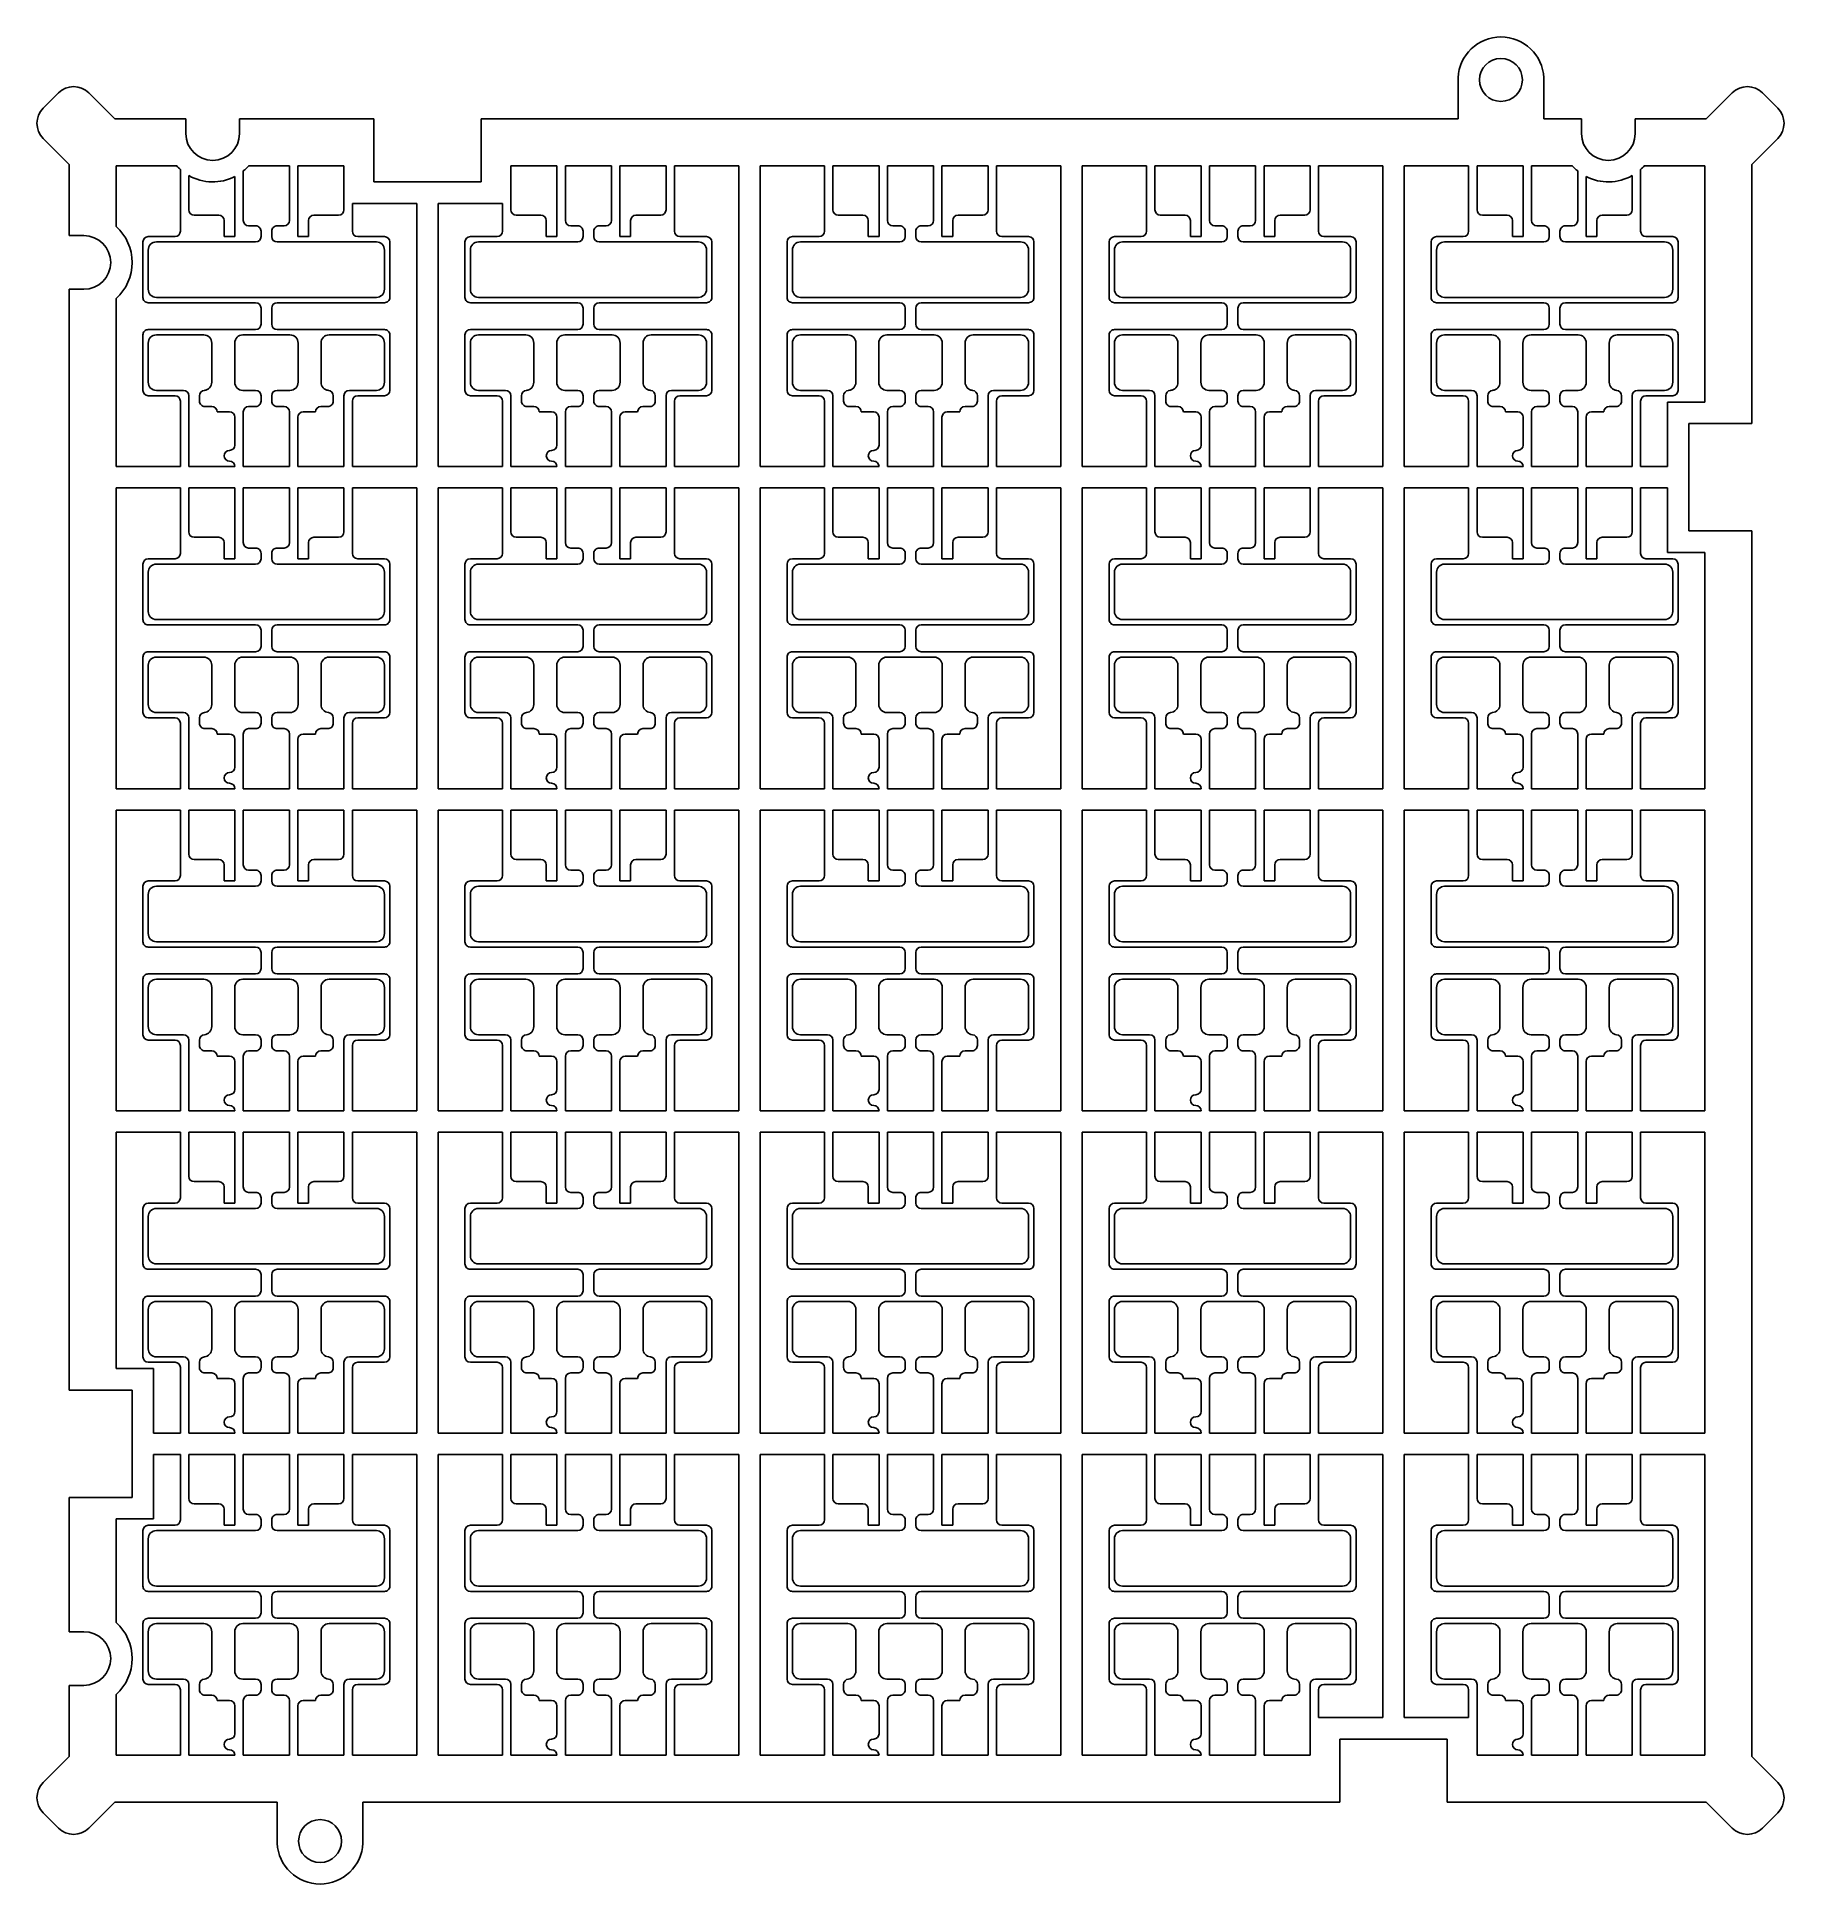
# Model space of a CAD drawing. Header units: millimetres. Extents: x -81 to 81, y -86 to 86.
import ezdxf

# ---------------------------------------------------------------- set-up
doc = ezdxf.new("R2010")
doc.units = ezdxf.units.MM

msp = doc.modelspace()

# ---------------------------------------------------------------- linework, layer by layer
at = {"color": 7, "linetype": 'Continuous', "lineweight": 25}
for p, q in [((51, 82.19), (51, 78.37)), ((59, 78.37), (59, 82.19)), ((-79.37, 80.79), (-80.79, 79.37)), ((-74.13, 78.37), (-76.54, 80.79)), ((76.54, 80.79), (74.13, 78.37)), ((80.79, 79.37), (79.37, 80.79)), ((-67.5, 78.37), (-74.13, 78.37)), ((-67.5, 78.37), (-67.5, 77)), ((-62.5, 77), (-62.5, 78.37)), ((-50, 78.37), (-62.5, 78.37)), ((-50, 72.5), (-50, 78.37)), ((-40, 72.5), (-40, 78.37)), ((51, 78.37), (-40, 78.37)), ((62.5, 78.37), (59, 78.37)), ((62.5, 78.37), (62.5, 77)), ((67.5, 77), (67.5, 78.37)), ((74.13, 78.37), (67.5, 78.37)), ((-80.79, 76.54), (-78.37, 74.13)), ((78.37, 74.13), (80.79, 76.54)), ((-78.37, 74.13), (-78.37, 67.5)), ((-74, 74), (-74, 68.35)), ((-68.35, 74), (-74, 74)), ((-57.85, 74), (-61.65, 74)), ((-57.85, 68.91), (-57.85, 74)), ((-52.77, 74), (-57.07, 74)), ((-57.07, 74), (-57.07, 67.41)), ((-52.77, 69.91), (-52.77, 74)), ((-32.93, 74), (-37.23, 74)), ((-37.23, 74), (-37.23, 69.91)), ((-32.93, 67.41), (-32.93, 74)), ((-27.85, 74), (-32.15, 74)), ((-32.15, 74), (-32.15, 68.91)), ((-27.85, 68.91), (-27.85, 74)), ((-22.77, 74), (-27.07, 74)), ((-27.07, 74), (-27.07, 67.41)), ((-22.77, 69.91), (-22.77, 74)), ((-16, 74), (-21.99, 74)), ((-21.99, 74), (-21.99, 67.91)), ((-16, 46), (-16, 74)), ((-14, 74), (-14, 46)), ((-8.01, 74), (-14, 74)), ((-8.01, 67.91), (-8.01, 74)), ((-2.93, 74), (-7.23, 74)), ((-7.23, 74), (-7.23, 69.91)), ((-2.93, 67.41), (-2.93, 74)), ((2.15, 74), (-2.15, 74)), ((-2.15, 74), (-2.15, 68.91)), ((2.15, 68.91), (2.15, 74)), ((7.23, 74), (2.93, 74)), ((2.93, 74), (2.93, 67.41)), ((7.23, 69.91), (7.23, 74)), ((14, 74), (8.01, 74)), ((8.01, 74), (8.01, 67.91)), ((14, 46), (14, 74)), ((16, 74), (16, 46)), ((21.99, 74), (16, 74)), ((21.99, 67.91), (21.99, 74)), ((27.07, 74), (22.77, 74)), ((22.77, 74), (22.77, 69.91)), ((27.07, 67.41), (27.07, 74)), ((32.15, 74), (27.85, 74)), ((27.85, 74), (27.85, 68.91)), ((32.15, 68.91), (32.15, 74)), ((37.23, 74), (32.93, 74)), ((32.93, 74), (32.93, 67.41)), ((37.23, 69.91), (37.23, 74)), ((44, 74), (38.01, 74)), ((38.01, 74), (38.01, 67.91)), ((44, 46), (44, 74)), ((46, 74), (46, 46)), ((51.99, 74), (46, 74)), ((51.99, 67.91), (51.99, 74)), ((57.07, 74), (52.77, 74)), ((52.77, 74), (52.77, 69.91)), ((57.07, 67.41), (57.07, 74)), ((61.65, 74), (57.85, 74)), ((57.85, 74), (57.85, 68.91)), ((74, 74), (68.35, 74)), ((74, 52), (74, 74)), ((78.37, 50), (78.37, 74.13)), ((-68.01, 67.91), (-68.01, 73.65)), ((-67.23, 73.09), (-67.23, 69.91)), ((-62.93, 67.41), (-62.93, 73)), ((-62.15, 73.52), (-62.15, 68.91)), ((-50, 72.5), (-40, 72.5)), ((62.15, 68.91), (62.15, 73.52)), ((62.93, 73), (62.93, 67.41)), ((67.23, 69.91), (67.23, 73.09)), ((68.01, 73.65), (68.01, 67.91)), ((-66.73, 69.41), (-64.43, 69.41)), ((-63.93, 68.91), (-63.93, 67.41)), ((-56.07, 67.41), (-56.07, 68.91)), ((-55.57, 69.41), (-53.27, 69.41)), ((-46, 70.5), (-51.99, 70.5)), ((-51.99, 70.5), (-51.99, 67.91)), ((-46, 46), (-46, 70.5)), ((-38.01, 70.5), (-44, 70.5)), ((-44, 70.5), (-44, 46)), ((-38.01, 67.91), (-38.01, 70.5)), ((-36.73, 69.41), (-34.43, 69.41)), ((-33.93, 68.91), (-33.93, 67.41)), ((-26.07, 67.41), (-26.07, 68.91)), ((-25.57, 69.41), (-23.27, 69.41)), ((-6.73, 69.41), (-4.43, 69.41)), ((-3.93, 68.91), (-3.93, 67.41)), ((3.93, 67.41), (3.93, 68.91)), ((4.43, 69.41), (6.73, 69.41)), ((23.27, 69.41), (25.57, 69.41)), ((26.07, 68.91), (26.07, 67.41)), ((33.93, 67.41), (33.93, 68.91)), ((34.43, 69.41), (36.73, 69.41)), ((53.27, 69.41), (55.57, 69.41)), ((56.07, 68.91), (56.07, 67.41)), ((63.93, 67.41), (63.93, 68.91)), ((64.43, 69.41), (66.73, 69.41)), ((-77, 67.5), (-78.37, 67.5)), ((-71, 67.41), (-68.51, 67.41)), ((-63.93, 67.41), (-62.93, 67.41)), ((-61.65, 68.41), (-61, 68.41)), ((-60.5, 67.91), (-60.5, 67.41)), ((-59.5, 67.41), (-59.5, 67.91)), ((-59, 68.41), (-58.35, 68.41)), ((-57.07, 67.41), (-56.07, 67.41)), ((-51.49, 67.41), (-49, 67.41)), ((-41, 67.41), (-38.51, 67.41)), ((-33.93, 67.41), (-32.93, 67.41)), ((-31.65, 68.41), (-31, 68.41)), ((-30.5, 67.91), (-30.5, 67.41)), ((-29.5, 67.41), (-29.5, 67.91)), ((-29, 68.41), (-28.35, 68.41)), ((-27.07, 67.41), (-26.07, 67.41)), ((-21.49, 67.41), (-19, 67.41)), ((-11, 67.41), (-8.51, 67.41)), ((-3.93, 67.41), (-2.93, 67.41)), ((-1.65, 68.41), (-1, 68.41)), ((-0.5, 67.91), (-0.5, 67.41)), ((0.5, 67.41), (0.5, 67.91)), ((1, 68.41), (1.65, 68.41)), ((2.93, 67.41), (3.93, 67.41)), ((8.51, 67.41), (11, 67.41)), ((19, 67.41), (21.49, 67.41)), ((26.07, 67.41), (27.07, 67.41)), ((28.35, 68.41), (29, 68.41)), ((29.5, 67.91), (29.5, 67.41)), ((30.5, 67.41), (30.5, 67.91)), ((31, 68.41), (31.65, 68.41)), ((32.93, 67.41), (33.93, 67.41)), ((38.51, 67.41), (41, 67.41)), ((49, 67.41), (51.49, 67.41)), ((56.07, 67.41), (57.07, 67.41)), ((58.35, 68.41), (59, 68.41)), ((59.5, 67.91), (59.5, 67.41)), ((60.5, 67.41), (60.5, 67.91)), ((61, 68.41), (61.65, 68.41)), ((62.93, 67.41), (63.93, 67.41)), ((68.51, 67.41), (71, 67.41)), ((-71.5, 61.75), (-71.5, 66.91)), ((-71, 66.16), (-71, 62.5)), ((-61, 66.91), (-70.25, 66.91)), ((-49.75, 66.91), (-59, 66.91)), ((-49, 62.5), (-49, 66.16)), ((-48.5, 66.91), (-48.5, 61.75)), ((-41.5, 61.75), (-41.5, 66.91)), ((-41, 66.16), (-41, 62.5)), ((-31, 66.91), (-40.25, 66.91)), ((-19.75, 66.91), (-29, 66.91)), ((-19, 62.5), (-19, 66.16)), ((-18.5, 66.91), (-18.5, 61.75)), ((-11.5, 61.75), (-11.5, 66.91)), ((-11, 66.16), (-11, 62.5)), ((-1, 66.91), (-10.25, 66.91)), ((10.25, 66.91), (1, 66.91)), ((11, 62.5), (11, 66.16)), ((11.5, 66.91), (11.5, 61.75)), ((18.5, 61.75), (18.5, 66.91)), ((19, 66.16), (19, 62.5)), ((29, 66.91), (19.75, 66.91)), ((40.25, 66.91), (31, 66.91)), ((41, 62.5), (41, 66.16)), ((41.5, 66.91), (41.5, 61.75)), ((48.5, 61.75), (48.5, 66.91)), ((49, 66.16), (49, 62.5)), ((59, 66.91), (49.75, 66.91)), ((70.25, 66.91), (61, 66.91)), ((71, 62.5), (71, 66.16)), ((71.5, 66.91), (71.5, 61.75)), ((-78.37, 62.5), (-78.37, -40)), ((-78.37, 62.5), (-77, 62.5)), ((-74, 61.65), (-74, 46)), ((-61, 61.25), (-71, 61.25)), ((-70.25, 61.75), (-49.75, 61.75)), ((-60.5, 59.25), (-60.5, 60.75)), ((-59.5, 60.75), (-59.5, 59.25)), ((-49, 61.25), (-59, 61.25)), ((-31, 61.25), (-41, 61.25)), ((-40.25, 61.75), (-19.75, 61.75)), ((-30.5, 59.25), (-30.5, 60.75)), ((-29.5, 60.75), (-29.5, 59.25)), ((-19, 61.25), (-29, 61.25)), ((-1, 61.25), (-11, 61.25)), ((-10.25, 61.75), (10.25, 61.75)), ((-0.5, 59.25), (-0.5, 60.75)), ((0.5, 60.75), (0.5, 59.25)), ((11, 61.25), (1, 61.25)), ((29, 61.25), (19, 61.25)), ((19.75, 61.75), (40.25, 61.75)), ((29.5, 59.25), (29.5, 60.75)), ((30.5, 60.75), (30.5, 59.25)), ((41, 61.25), (31, 61.25)), ((59, 61.25), (49, 61.25)), ((49.75, 61.75), (70.25, 61.75)), ((59.5, 59.25), (59.5, 60.75)), ((60.5, 60.75), (60.5, 59.25)), ((71, 61.25), (61, 61.25)), ((-71, 58.75), (-61, 58.75)), ((-59, 58.75), (-49, 58.75)), ((-41, 58.75), (-31, 58.75)), ((-29, 58.75), (-19, 58.75)), ((-11, 58.75), (-1, 58.75)), ((1, 58.75), (11, 58.75)), ((19, 58.75), (29, 58.75)), ((31, 58.75), (41, 58.75)), ((49, 58.75), (59, 58.75)), ((61, 58.75), (71, 58.75)), ((-71.5, 53.09), (-71.5, 58.25)), ((-71, 57.5), (-71, 53.84)), ((-65.84, 58.25), (-70.25, 58.25)), ((-65.09, 53.84), (-65.09, 57.5)), ((-62.95, 57.5), (-62.95, 53.84)), ((-57.8, 58.25), (-62.2, 58.25)), ((-57.05, 53.84), (-57.05, 57.5)), ((-54.91, 57.5), (-54.91, 53.84)), ((-49.75, 58.25), (-54.16, 58.25)), ((-49, 53.84), (-49, 57.5)), ((-48.5, 58.25), (-48.5, 53.09)), ((-41.5, 53.09), (-41.5, 58.25)), ((-41, 57.5), (-41, 53.84)), ((-35.84, 58.25), (-40.25, 58.25)), ((-35.09, 53.84), (-35.09, 57.5)), ((-32.95, 57.5), (-32.95, 53.84)), ((-27.8, 58.25), (-32.2, 58.25)), ((-27.05, 53.84), (-27.05, 57.5)), ((-24.91, 57.5), (-24.91, 53.84)), ((-19.75, 58.25), (-24.16, 58.25)), ((-19, 53.84), (-19, 57.5)), ((-18.5, 58.25), (-18.5, 53.09)), ((-11.5, 53.09), (-11.5, 58.25)), ((-11, 57.5), (-11, 53.84)), ((-5.84, 58.25), (-10.25, 58.25)), ((-5.09, 53.84), (-5.09, 57.5)), ((-2.95, 57.5), (-2.95, 53.84)), ((2.2, 58.25), (-2.2, 58.25)), ((2.95, 53.84), (2.95, 57.5)), ((5.09, 57.5), (5.09, 53.84)), ((10.25, 58.25), (5.84, 58.25)), ((11, 53.84), (11, 57.5)), ((11.5, 58.25), (11.5, 53.09)), ((18.5, 53.09), (18.5, 58.25)), ((19, 57.5), (19, 53.84)), ((24.16, 58.25), (19.75, 58.25)), ((24.91, 53.84), (24.91, 57.5)), ((27.05, 57.5), (27.05, 53.84)), ((32.2, 58.25), (27.8, 58.25)), ((32.95, 53.84), (32.95, 57.5)), ((35.09, 57.5), (35.09, 53.84)), ((40.25, 58.25), (35.84, 58.25)), ((41, 53.84), (41, 57.5)), ((41.5, 58.25), (41.5, 53.09)), ((48.5, 53.09), (48.5, 58.25)), ((49, 57.5), (49, 53.84)), ((54.16, 58.25), (49.75, 58.25)), ((54.91, 53.84), (54.91, 57.5)), ((57.05, 57.5), (57.05, 53.84)), ((62.2, 58.25), (57.8, 58.25)), ((62.95, 53.84), (62.95, 57.5)), ((65.09, 57.5), (65.09, 53.84)), ((70.25, 58.25), (65.84, 58.25)), ((71, 53.84), (71, 57.5)), ((71.5, 58.25), (71.5, 53.09)), ((-68.51, 52.59), (-71, 52.59)), ((-70.25, 53.09), (-67.73, 53.09)), ((-68.01, 46), (-68.01, 52.09)), ((-67.23, 52.59), (-67.23, 46)), ((-66.23, 52.09), (-66.23, 52.59)), ((-62.2, 53.09), (-61, 53.09)), ((-60.5, 52.59), (-60.5, 52.09)), ((-59.5, 52.09), (-59.5, 52.59)), ((-59, 53.09), (-57.8, 53.09)), ((-53.77, 52.59), (-53.77, 52.09)), ((-52.77, 46), (-52.77, 52.59)), ((-52.27, 53.09), (-49.75, 53.09)), ((-51.99, 52.09), (-51.99, 46)), ((-49, 52.59), (-51.49, 52.59)), ((-38.51, 52.59), (-41, 52.59)), ((-40.25, 53.09), (-37.73, 53.09)), ((-38.01, 46), (-38.01, 52.09)), ((-37.23, 52.59), (-37.23, 46)), ((-36.23, 52.09), (-36.23, 52.59)), ((-32.2, 53.09), (-31, 53.09)), ((-30.5, 52.59), (-30.5, 52.09)), ((-29.5, 52.09), (-29.5, 52.59)), ((-29, 53.09), (-27.8, 53.09)), ((-23.77, 52.59), (-23.77, 52.09)), ((-22.77, 46), (-22.77, 52.59)), ((-22.27, 53.09), (-19.75, 53.09)), ((-21.99, 52.09), (-21.99, 46)), ((-19, 52.59), (-21.49, 52.59)), ((-8.51, 52.59), (-11, 52.59)), ((-10.25, 53.09), (-7.73, 53.09)), ((-8.01, 46), (-8.01, 52.09)), ((-7.23, 52.59), (-7.23, 46)), ((-6.23, 52.09), (-6.23, 52.59)), ((-2.2, 53.09), (-1, 53.09)), ((-0.5, 52.59), (-0.5, 52.09)), ((0.5, 52.09), (0.5, 52.59)), ((1, 53.09), (2.2, 53.09)), ((6.23, 52.59), (6.23, 52.09)), ((7.23, 46), (7.23, 52.59)), ((7.73, 53.09), (10.25, 53.09)), ((8.01, 52.09), (8.01, 46)), ((11, 52.59), (8.51, 52.59)), ((21.49, 52.59), (19, 52.59)), ((19.75, 53.09), (22.27, 53.09)), ((21.99, 46), (21.99, 52.09)), ((22.77, 52.59), (22.77, 46)), ((23.77, 52.09), (23.77, 52.59)), ((27.8, 53.09), (29, 53.09)), ((29.5, 52.59), (29.5, 52.09)), ((30.5, 52.09), (30.5, 52.59)), ((31, 53.09), (32.2, 53.09)), ((36.23, 52.59), (36.23, 52.09)), ((37.23, 46), (37.23, 52.59)), ((37.73, 53.09), (40.25, 53.09)), ((38.01, 52.09), (38.01, 46)), ((41, 52.59), (38.51, 52.59)), ((51.49, 52.59), (49, 52.59)), ((49.75, 53.09), (52.27, 53.09)), ((51.99, 46), (51.99, 52.09)), ((52.77, 52.59), (52.77, 46)), ((53.77, 52.09), (53.77, 52.59)), ((57.8, 53.09), (59, 53.09)), ((59.5, 52.59), (59.5, 52.09)), ((60.5, 52.09), (60.5, 52.59)), ((61, 53.09), (62.2, 53.09)), ((66.23, 52.59), (66.23, 52.09)), ((67.23, 46), (67.23, 52.59)), ((67.73, 53.09), (70.25, 53.09)), ((68.01, 52.09), (68.01, 46)), ((71, 52.59), (68.51, 52.59)), ((70.5, 46), (70.5, 52)), ((70.5, 52), (74, 52)), ((-65.08, 51.59), (-65.73, 51.59)), ((-63.43, 51.09), (-64.58, 51.09)), ((-62.93, 48), (-62.93, 50.59)), ((-62.15, 51.09), (-62.15, 46)), ((-61, 51.59), (-61.65, 51.59)), ((-58.35, 51.59), (-59, 51.59)), ((-57.85, 46), (-57.85, 51.09)), ((-57.07, 50.59), (-57.07, 46)), ((-55.42, 51.09), (-56.57, 51.09)), ((-54.27, 51.59), (-54.92, 51.59)), ((-35.08, 51.59), (-35.73, 51.59)), ((-33.43, 51.09), (-34.58, 51.09)), ((-32.93, 48), (-32.93, 50.59)), ((-32.15, 51.09), (-32.15, 46)), ((-31, 51.59), (-31.65, 51.59)), ((-28.35, 51.59), (-29, 51.59)), ((-27.85, 46), (-27.85, 51.09)), ((-27.07, 50.59), (-27.07, 46)), ((-25.42, 51.09), (-26.57, 51.09)), ((-24.27, 51.59), (-24.92, 51.59)), ((-5.08, 51.59), (-5.73, 51.59)), ((-3.43, 51.09), (-4.58, 51.09)), ((-2.93, 48), (-2.93, 50.59)), ((-2.15, 51.09), (-2.15, 46)), ((-1, 51.59), (-1.65, 51.59)), ((1.65, 51.59), (1, 51.59)), ((2.15, 46), (2.15, 51.09)), ((2.93, 50.59), (2.93, 46)), ((4.58, 51.09), (3.43, 51.09)), ((5.73, 51.59), (5.08, 51.59)), ((24.92, 51.59), (24.27, 51.59)), ((26.57, 51.09), (25.42, 51.09)), ((27.07, 48), (27.07, 50.59)), ((27.85, 51.09), (27.85, 46)), ((29, 51.59), (28.35, 51.59)), ((31.65, 51.59), (31, 51.59)), ((32.15, 46), (32.15, 51.09)), ((32.93, 50.59), (32.93, 46)), ((34.58, 51.09), (33.43, 51.09)), ((35.73, 51.59), (35.08, 51.59)), ((54.92, 51.59), (54.27, 51.59)), ((56.57, 51.09), (55.42, 51.09)), ((57.07, 48), (57.07, 50.59)), ((57.85, 51.09), (57.85, 46)), ((59, 51.59), (58.35, 51.59)), ((61.65, 51.59), (61, 51.59)), ((62.15, 46), (62.15, 51.09)), ((62.93, 50.59), (62.93, 46)), ((64.58, 51.09), (63.43, 51.09)), ((65.73, 51.59), (65.08, 51.59)), ((72.5, 50), (78.37, 50)), ((72.5, 50), (72.5, 40)), ((-74, 46), (-68.01, 46)), ((-67.23, 46), (-62.93, 46)), ((-62.15, 46), (-57.85, 46)), ((-57.07, 46), (-52.77, 46)), ((-51.99, 46), (-46, 46)), ((-44, 46), (-38.01, 46)), ((-37.23, 46), (-32.93, 46)), ((-32.15, 46), (-27.85, 46)), ((-27.07, 46), (-22.77, 46)), ((-21.99, 46), (-16, 46)), ((-14, 46), (-8.01, 46)), ((-7.23, 46), (-2.93, 46)), ((-2.15, 46), (2.15, 46)), ((2.93, 46), (7.23, 46)), ((8.01, 46), (14, 46)), ((16, 46), (21.99, 46)), ((22.77, 46), (27.07, 46)), ((27.85, 46), (32.15, 46)), ((32.93, 46), (37.23, 46)), ((38.01, 46), (44, 46)), ((46, 46), (51.99, 46)), ((52.77, 46), (57.07, 46)), ((57.85, 46), (62.15, 46)), ((62.93, 46), (67.23, 46)), ((68.01, 46), (70.5, 46)), ((-74, 44), (-74, 16)), ((-68.01, 44), (-74, 44)), ((-68.01, 37.91), (-68.01, 44)), ((-62.93, 44), (-67.23, 44)), ((-67.23, 44), (-67.23, 39.91)), ((-62.93, 37.41), (-62.93, 44)), ((-57.85, 44), (-62.15, 44)), ((-62.15, 44), (-62.15, 38.91)), ((-57.85, 38.91), (-57.85, 44)), ((-52.77, 44), (-57.07, 44)), ((-57.07, 44), (-57.07, 37.41)), ((-52.77, 39.91), (-52.77, 44)), ((-46, 44), (-51.99, 44)), ((-51.99, 44), (-51.99, 37.91)), ((-46, 16), (-46, 44)), ((-38.01, 44), (-44, 44)), ((-44, 44), (-44, 16)), ((-38.01, 37.91), (-38.01, 44)), ((-32.93, 44), (-37.23, 44)), ((-37.23, 44), (-37.23, 39.91)), ((-32.93, 37.41), (-32.93, 44)), ((-27.85, 44), (-32.15, 44)), ((-32.15, 44), (-32.15, 38.91)), ((-27.85, 38.91), (-27.85, 44)), ((-22.77, 44), (-27.07, 44)), ((-27.07, 44), (-27.07, 37.41)), ((-22.77, 39.91), (-22.77, 44)), ((-16, 44), (-21.99, 44)), ((-21.99, 44), (-21.99, 37.91)), ((-16, 16), (-16, 44)), ((-8.01, 44), (-14, 44)), ((-14, 44), (-14, 16)), ((-8.01, 37.91), (-8.01, 44)), ((-2.93, 44), (-7.23, 44)), ((-7.23, 44), (-7.23, 39.91)), ((-2.93, 37.41), (-2.93, 44)), ((2.15, 44), (-2.15, 44)), ((-2.15, 44), (-2.15, 38.91)), ((2.15, 38.91), (2.15, 44)), ((2.93, 44), (2.93, 37.41)), ((7.23, 44), (2.93, 44)), ((7.23, 39.91), (7.23, 44)), ((14, 44), (8.01, 44)), ((8.01, 44), (8.01, 37.91)), ((14, 16), (14, 44)), ((21.99, 44), (16, 44)), ((16, 44), (16, 16)), ((21.99, 37.91), (21.99, 44)), ((27.07, 44), (22.77, 44)), ((22.77, 44), (22.77, 39.91)), ((27.07, 37.41), (27.07, 44)), ((32.15, 44), (27.85, 44)), ((27.85, 44), (27.85, 38.91)), ((32.15, 38.91), (32.15, 44)), ((37.23, 44), (32.93, 44)), ((32.93, 44), (32.93, 37.41)), ((37.23, 39.91), (37.23, 44)), ((44, 44), (38.01, 44)), ((38.01, 44), (38.01, 37.91)), ((44, 16), (44, 44)), ((51.99, 44), (46, 44)), ((46, 44), (46, 16)), ((51.99, 37.91), (51.99, 44)), ((57.07, 44), (52.77, 44)), ((52.77, 44), (52.77, 39.91)), ((57.07, 37.41), (57.07, 44)), ((62.15, 44), (57.85, 44)), ((57.85, 44), (57.85, 38.91)), ((62.15, 38.91), (62.15, 44)), ((62.93, 44), (62.93, 37.41)), ((67.23, 44), (62.93, 44)), ((67.23, 39.91), (67.23, 44)), ((70.5, 44), (68.01, 44)), ((68.01, 44), (68.01, 37.91)), ((70.5, 38), (70.5, 44)), ((72.5, 40), (78.37, 40)), ((78.37, -74.13), (78.37, 40)), ((-66.73, 39.41), (-64.43, 39.41)), ((-63.93, 38.91), (-63.93, 37.41)), ((-61.65, 38.41), (-61, 38.41)), ((-60.5, 37.91), (-60.5, 37.41)), ((-59.5, 37.41), (-59.5, 37.91)), ((-59, 38.41), (-58.35, 38.41)), ((-56.07, 37.41), (-56.07, 38.91)), ((-55.57, 39.41), (-53.27, 39.41)), ((-36.73, 39.41), (-34.43, 39.41)), ((-33.93, 38.91), (-33.93, 37.41)), ((-31.65, 38.41), (-31, 38.41)), ((-30.5, 37.91), (-30.5, 37.41)), ((-29.5, 37.41), (-29.5, 37.91)), ((-29, 38.41), (-28.35, 38.41)), ((-26.07, 37.41), (-26.07, 38.91)), ((-25.57, 39.41), (-23.27, 39.41)), ((-6.73, 39.41), (-4.43, 39.41)), ((-3.93, 38.91), (-3.93, 37.41)), ((-1.65, 38.41), (-1, 38.41)), ((-0.5, 37.91), (-0.5, 37.41)), ((0.5, 37.41), (0.5, 37.91)), ((1, 38.41), (1.65, 38.41)), ((3.93, 37.41), (3.93, 38.91)), ((4.43, 39.41), (6.73, 39.41)), ((23.27, 39.41), (25.57, 39.41)), ((26.07, 38.91), (26.07, 37.41)), ((28.35, 38.41), (29, 38.41)), ((29.5, 37.91), (29.5, 37.41)), ((30.5, 37.41), (30.5, 37.91)), ((31, 38.41), (31.65, 38.41)), ((33.93, 37.41), (33.93, 38.91)), ((34.43, 39.41), (36.73, 39.41)), ((53.27, 39.41), (55.57, 39.41)), ((56.07, 38.91), (56.07, 37.41)), ((58.35, 38.41), (59, 38.41)), ((59.5, 37.91), (59.5, 37.41)), ((60.5, 37.41), (60.5, 37.91)), ((61, 38.41), (61.65, 38.41)), ((63.93, 37.41), (63.93, 38.91)), ((64.43, 39.41), (66.73, 39.41)), ((74, 38), (70.5, 38)), ((74, 16), (74, 38)), ((-71.5, 31.75), (-71.5, 36.91)), ((-71, 37.41), (-68.51, 37.41)), ((-71, 36.16), (-71, 32.5)), ((-61, 36.91), (-70.25, 36.91)), ((-63.93, 37.41), (-62.93, 37.41)), ((-49.75, 36.91), (-59, 36.91)), ((-57.07, 37.41), (-56.07, 37.41)), ((-51.49, 37.41), (-49, 37.41)), ((-49, 32.5), (-49, 36.16)), ((-48.5, 36.91), (-48.5, 31.75)), ((-41.5, 31.75), (-41.5, 36.91)), ((-41, 37.41), (-38.51, 37.41)), ((-41, 36.16), (-41, 32.5)), ((-31, 36.91), (-40.25, 36.91)), ((-33.93, 37.41), (-32.93, 37.41)), ((-19.75, 36.91), (-29, 36.91)), ((-27.07, 37.41), (-26.07, 37.41)), ((-21.49, 37.41), (-19, 37.41)), ((-19, 32.5), (-19, 36.16)), ((-18.5, 36.91), (-18.5, 31.75)), ((-11.5, 31.75), (-11.5, 36.91)), ((-11, 37.41), (-8.51, 37.41)), ((-11, 36.16), (-11, 32.5)), ((-1, 36.91), (-10.25, 36.91)), ((-3.93, 37.41), (-2.93, 37.41)), ((10.25, 36.91), (1, 36.91)), ((2.93, 37.41), (3.93, 37.41)), ((8.51, 37.41), (11, 37.41)), ((11, 32.5), (11, 36.16)), ((11.5, 36.91), (11.5, 31.75)), ((18.5, 31.75), (18.5, 36.91)), ((19, 37.41), (21.49, 37.41)), ((19, 36.16), (19, 32.5)), ((29, 36.91), (19.75, 36.91)), ((26.07, 37.41), (27.07, 37.41)), ((40.25, 36.91), (31, 36.91)), ((32.93, 37.41), (33.93, 37.41)), ((38.51, 37.41), (41, 37.41)), ((41, 32.5), (41, 36.16)), ((41.5, 36.91), (41.5, 31.75)), ((48.5, 31.75), (48.5, 36.91)), ((49, 37.41), (51.49, 37.41)), ((49, 36.16), (49, 32.5)), ((59, 36.91), (49.75, 36.91)), ((56.07, 37.41), (57.07, 37.41)), ((70.25, 36.91), (61, 36.91)), ((62.93, 37.41), (63.93, 37.41)), ((68.51, 37.41), (71, 37.41)), ((71, 32.5), (71, 36.16)), ((71.5, 36.91), (71.5, 31.75)), ((-61, 31.25), (-71, 31.25)), ((-70.25, 31.75), (-49.75, 31.75)), ((-49, 31.25), (-59, 31.25)), ((-31, 31.25), (-41, 31.25)), ((-40.25, 31.75), (-19.75, 31.75)), ((-19, 31.25), (-29, 31.25)), ((-1, 31.25), (-11, 31.25)), ((-10.25, 31.75), (10.25, 31.75)), ((11, 31.25), (1, 31.25)), ((29, 31.25), (19, 31.25)), ((19.75, 31.75), (40.25, 31.75)), ((41, 31.25), (31, 31.25)), ((59, 31.25), (49, 31.25)), ((49.75, 31.75), (70.25, 31.75)), ((71, 31.25), (61, 31.25)), ((-60.5, 29.25), (-60.5, 30.75)), ((-59.5, 30.75), (-59.5, 29.25)), ((-30.5, 29.25), (-30.5, 30.75)), ((-29.5, 30.75), (-29.5, 29.25)), ((-0.5, 29.25), (-0.5, 30.75)), ((0.5, 30.75), (0.5, 29.25)), ((29.5, 29.25), (29.5, 30.75)), ((30.5, 30.75), (30.5, 29.25)), ((59.5, 29.25), (59.5, 30.75)), ((60.5, 30.75), (60.5, 29.25)), ((-71.5, 23.09), (-71.5, 28.25)), ((-71, 28.75), (-61, 28.75)), ((-65.84, 28.25), (-70.25, 28.25)), ((-57.8, 28.25), (-62.2, 28.25)), ((-59, 28.75), (-49, 28.75)), ((-49.75, 28.25), (-54.16, 28.25)), ((-48.5, 28.25), (-48.5, 23.09)), ((-41.5, 23.09), (-41.5, 28.25)), ((-41, 28.75), (-31, 28.75)), ((-35.84, 28.25), (-40.25, 28.25)), ((-27.8, 28.25), (-32.2, 28.25)), ((-29, 28.75), (-19, 28.75)), ((-19.75, 28.25), (-24.16, 28.25)), ((-18.5, 28.25), (-18.5, 23.09)), ((-11.5, 23.09), (-11.5, 28.25)), ((-11, 28.75), (-1, 28.75)), ((-5.84, 28.25), (-10.25, 28.25)), ((2.2, 28.25), (-2.2, 28.25)), ((1, 28.75), (11, 28.75)), ((10.25, 28.25), (5.84, 28.25)), ((11.5, 28.25), (11.5, 23.09)), ((18.5, 23.09), (18.5, 28.25)), ((19, 28.75), (29, 28.75)), ((24.16, 28.25), (19.75, 28.25)), ((32.2, 28.25), (27.8, 28.25)), ((31, 28.75), (41, 28.75)), ((40.25, 28.25), (35.84, 28.25)), ((41.5, 28.25), (41.5, 23.09)), ((48.5, 23.09), (48.5, 28.25)), ((49, 28.75), (59, 28.75)), ((54.16, 28.25), (49.75, 28.25)), ((62.2, 28.25), (57.8, 28.25)), ((61, 28.75), (71, 28.75)), ((70.25, 28.25), (65.84, 28.25)), ((71.5, 28.25), (71.5, 23.09)), ((-71, 27.5), (-71, 23.84)), ((-65.09, 23.84), (-65.09, 27.5)), ((-62.95, 27.5), (-62.95, 23.84)), ((-57.05, 23.84), (-57.05, 27.5)), ((-54.91, 27.5), (-54.91, 23.84)), ((-49, 23.84), (-49, 27.5)), ((-41, 27.5), (-41, 23.84)), ((-35.09, 23.84), (-35.09, 27.5)), ((-32.95, 27.5), (-32.95, 23.84)), ((-27.05, 23.84), (-27.05, 27.5)), ((-24.91, 27.5), (-24.91, 23.84)), ((-19, 23.84), (-19, 27.5)), ((-11, 27.5), (-11, 23.84)), ((-5.09, 23.84), (-5.09, 27.5)), ((-2.95, 27.5), (-2.95, 23.84)), ((2.95, 23.84), (2.95, 27.5)), ((5.09, 27.5), (5.09, 23.84)), ((11, 23.84), (11, 27.5)), ((19, 27.5), (19, 23.84)), ((24.91, 23.84), (24.91, 27.5)), ((27.05, 27.5), (27.05, 23.84)), ((32.95, 23.84), (32.95, 27.5)), ((35.09, 27.5), (35.09, 23.84)), ((41, 23.84), (41, 27.5)), ((49, 27.5), (49, 23.84)), ((54.91, 23.84), (54.91, 27.5)), ((57.05, 27.5), (57.05, 23.84)), ((62.95, 23.84), (62.95, 27.5)), ((65.09, 27.5), (65.09, 23.84)), ((71, 23.84), (71, 27.5)), ((-68.51, 22.59), (-71, 22.59)), ((-70.25, 23.09), (-67.73, 23.09)), ((-67.23, 22.59), (-67.23, 16)), ((-66.23, 22.09), (-66.23, 22.59)), ((-62.2, 23.09), (-61, 23.09)), ((-60.5, 22.59), (-60.5, 22.09)), ((-59.5, 22.09), (-59.5, 22.59)), ((-59, 23.09), (-57.8, 23.09)), ((-53.77, 22.59), (-53.77, 22.09)), ((-52.77, 16), (-52.77, 22.59)), ((-52.27, 23.09), (-49.75, 23.09)), ((-49, 22.59), (-51.49, 22.59)), ((-38.51, 22.59), (-41, 22.59)), ((-40.25, 23.09), (-37.73, 23.09)), ((-37.23, 22.59), (-37.23, 16)), ((-36.23, 22.09), (-36.23, 22.59)), ((-32.2, 23.09), (-31, 23.09)), ((-30.5, 22.59), (-30.5, 22.09)), ((-29.5, 22.09), (-29.5, 22.59)), ((-29, 23.09), (-27.8, 23.09)), ((-23.77, 22.59), (-23.77, 22.09)), ((-22.77, 16), (-22.77, 22.59)), ((-22.27, 23.09), (-19.75, 23.09)), ((-19, 22.59), (-21.49, 22.59)), ((-8.51, 22.59), (-11, 22.59)), ((-10.25, 23.09), (-7.73, 23.09)), ((-7.23, 22.59), (-7.23, 16)), ((-6.23, 22.09), (-6.23, 22.59)), ((-2.2, 23.09), (-1, 23.09)), ((-0.5, 22.59), (-0.5, 22.09)), ((0.5, 22.09), (0.5, 22.59)), ((1, 23.09), (2.2, 23.09)), ((6.23, 22.59), (6.23, 22.09)), ((7.23, 16), (7.23, 22.59)), ((7.73, 23.09), (10.25, 23.09)), ((11, 22.59), (8.51, 22.59)), ((21.49, 22.59), (19, 22.59)), ((19.75, 23.09), (22.27, 23.09)), ((22.77, 22.59), (22.77, 16)), ((23.77, 22.09), (23.77, 22.59)), ((27.8, 23.09), (29, 23.09)), ((29.5, 22.59), (29.5, 22.09)), ((30.5, 22.09), (30.5, 22.59)), ((31, 23.09), (32.2, 23.09)), ((36.23, 22.59), (36.23, 22.09)), ((37.23, 16), (37.23, 22.59)), ((37.73, 23.09), (40.25, 23.09)), ((41, 22.59), (38.51, 22.59)), ((51.49, 22.59), (49, 22.59)), ((49.75, 23.09), (52.27, 23.09)), ((52.77, 22.59), (52.77, 16)), ((53.77, 22.09), (53.77, 22.59)), ((57.8, 23.09), (59, 23.09)), ((59.5, 22.59), (59.5, 22.09)), ((60.5, 22.09), (60.5, 22.59)), ((61, 23.09), (62.2, 23.09)), ((66.23, 22.59), (66.23, 22.09)), ((67.23, 16), (67.23, 22.59)), ((67.73, 23.09), (70.25, 23.09)), ((71, 22.59), (68.51, 22.59)), ((-68.01, 16), (-68.01, 22.09)), ((-65.08, 21.59), (-65.73, 21.59)), ((-63.43, 21.09), (-64.58, 21.09)), ((-62.15, 21.09), (-62.15, 16)), ((-61, 21.59), (-61.65, 21.59)), ((-58.35, 21.59), (-59, 21.59)), ((-57.85, 16), (-57.85, 21.09)), ((-55.42, 21.09), (-56.57, 21.09)), ((-54.27, 21.59), (-54.92, 21.59)), ((-51.99, 22.09), (-51.99, 16)), ((-38.01, 16), (-38.01, 22.09)), ((-35.08, 21.59), (-35.73, 21.59)), ((-33.43, 21.09), (-34.58, 21.09)), ((-32.15, 21.09), (-32.15, 16)), ((-31, 21.59), (-31.65, 21.59)), ((-28.35, 21.59), (-29, 21.59)), ((-27.85, 16), (-27.85, 21.09)), ((-25.42, 21.09), (-26.57, 21.09)), ((-24.27, 21.59), (-24.92, 21.59)), ((-21.99, 22.09), (-21.99, 16)), ((-8.01, 16), (-8.01, 22.09)), ((-5.08, 21.59), (-5.73, 21.59)), ((-3.43, 21.09), (-4.58, 21.09)), ((-2.15, 21.09), (-2.15, 16)), ((-1, 21.59), (-1.65, 21.59)), ((1.65, 21.59), (1, 21.59)), ((2.15, 16), (2.15, 21.09)), ((4.58, 21.09), (3.43, 21.09)), ((5.73, 21.59), (5.08, 21.59)), ((8.01, 22.09), (8.01, 16)), ((21.99, 16), (21.99, 22.09)), ((24.92, 21.59), (24.27, 21.59)), ((26.57, 21.09), (25.42, 21.09)), ((27.85, 21.09), (27.85, 16)), ((29, 21.59), (28.35, 21.59)), ((31.65, 21.59), (31, 21.59)), ((32.15, 16), (32.15, 21.09)), ((34.58, 21.09), (33.43, 21.09)), ((35.73, 21.59), (35.08, 21.59)), ((38.01, 22.09), (38.01, 16)), ((51.99, 16), (51.99, 22.09)), ((54.92, 21.59), (54.27, 21.59)), ((56.57, 21.09), (55.42, 21.09)), ((57.85, 21.09), (57.85, 16)), ((59, 21.59), (58.35, 21.59)), ((61.65, 21.59), (61, 21.59)), ((62.15, 16), (62.15, 21.09)), ((64.58, 21.09), (63.43, 21.09)), ((65.73, 21.59), (65.08, 21.59)), ((68.01, 22.09), (68.01, 16)), ((-62.93, 18), (-62.93, 20.59)), ((-57.07, 20.59), (-57.07, 16)), ((-32.93, 18), (-32.93, 20.59)), ((-27.07, 20.59), (-27.07, 16)), ((-2.93, 18), (-2.93, 20.59)), ((2.93, 20.59), (2.93, 16)), ((27.07, 18), (27.07, 20.59)), ((32.93, 20.59), (32.93, 16)), ((57.07, 18), (57.07, 20.59)), ((62.93, 20.59), (62.93, 16)), ((-74, 16), (-68.01, 16)), ((-67.23, 16), (-62.93, 16)), ((-62.15, 16), (-57.85, 16)), ((-57.07, 16), (-52.77, 16)), ((-51.99, 16), (-46, 16)), ((-44, 16), (-38.01, 16)), ((-37.23, 16), (-32.93, 16)), ((-32.15, 16), (-27.85, 16)), ((-27.07, 16), (-22.77, 16)), ((-21.99, 16), (-16, 16)), ((-14, 16), (-8.01, 16)), ((-7.23, 16), (-2.93, 16)), ((-2.15, 16), (2.15, 16)), ((2.93, 16), (7.23, 16)), ((8.01, 16), (14, 16)), ((16, 16), (21.99, 16)), ((22.77, 16), (27.07, 16)), ((27.85, 16), (32.15, 16)), ((32.93, 16), (37.23, 16)), ((38.01, 16), (44, 16)), ((46, 16), (51.99, 16)), ((52.77, 16), (57.07, 16)), ((57.85, 16), (62.15, 16)), ((62.93, 16), (67.23, 16)), ((68.01, 16), (74, 16)), ((-74, 14), (-74, -14)), ((-68.01, 14), (-74, 14)), ((-68.01, 7.91), (-68.01, 14)), ((-62.93, 14), (-67.23, 14)), ((-67.23, 14), (-67.23, 9.91)), ((-62.93, 7.41), (-62.93, 14)), ((-57.85, 14), (-62.15, 14)), ((-62.15, 14), (-62.15, 8.91)), ((-57.85, 8.91), (-57.85, 14)), ((-52.77, 14), (-57.07, 14)), ((-57.07, 14), (-57.07, 7.41)), ((-52.77, 9.91), (-52.77, 14)), ((-46, 14), (-51.99, 14)), ((-51.99, 14), (-51.99, 7.91)), ((-46, -14), (-46, 14)), ((-38.01, 14), (-44, 14)), ((-44, 14), (-44, -14)), ((-38.01, 7.91), (-38.01, 14)), ((-32.93, 14), (-37.23, 14)), ((-37.23, 14), (-37.23, 9.91)), ((-32.93, 7.41), (-32.93, 14)), ((-27.85, 14), (-32.15, 14)), ((-32.15, 14), (-32.15, 8.91)), ((-27.85, 8.91), (-27.85, 14)), ((-22.77, 14), (-27.07, 14)), ((-27.07, 14), (-27.07, 7.41)), ((-22.77, 9.91), (-22.77, 14)), ((-16, 14), (-21.99, 14)), ((-21.99, 14), (-21.99, 7.91)), ((-16, -14), (-16, 14)), ((-14, 14), (-14, -14)), ((-8.01, 14), (-14, 14)), ((-8.01, 7.91), (-8.01, 14)), ((-2.93, 14), (-7.23, 14)), ((-7.23, 14), (-7.23, 9.91)), ((-2.93, 7.41), (-2.93, 14)), ((2.15, 14), (-2.15, 14)), ((-2.15, 14), (-2.15, 8.91)), ((2.15, 8.91), (2.15, 14)), ((7.23, 14), (2.93, 14)), ((2.93, 14), (2.93, 7.41)), ((7.23, 9.91), (7.23, 14)), ((14, 14), (8.01, 14)), ((8.01, 14), (8.01, 7.91)), ((14, -14), (14, 14)), ((16, 14), (16, -14)), ((21.99, 14), (16, 14)), ((21.99, 7.91), (21.99, 14)), ((27.07, 14), (22.77, 14)), ((22.77, 14), (22.77, 9.91)), ((27.07, 7.41), (27.07, 14)), ((32.15, 14), (27.85, 14)), ((27.85, 14), (27.85, 8.91)), ((32.15, 8.91), (32.15, 14)), ((37.23, 14), (32.93, 14)), ((32.93, 14), (32.93, 7.41)), ((37.23, 9.91), (37.23, 14)), ((44, 14), (38.01, 14)), ((38.01, 14), (38.01, 7.91)), ((44, -14), (44, 14)), ((46, 14), (46, -14)), ((51.99, 14), (46, 14)), ((51.99, 7.91), (51.99, 14)), ((57.07, 14), (52.77, 14)), ((52.77, 14), (52.77, 9.91)), ((57.07, 7.41), (57.07, 14)), ((62.15, 14), (57.85, 14)), ((57.85, 14), (57.85, 8.91)), ((62.15, 8.91), (62.15, 14)), ((67.23, 14), (62.93, 14)), ((62.93, 14), (62.93, 7.41)), ((67.23, 9.91), (67.23, 14)), ((74, 14), (68.01, 14)), ((68.01, 14), (68.01, 7.91)), ((74, -14), (74, 14)), ((-66.73, 9.41), (-64.43, 9.41)), ((-63.93, 8.91), (-63.93, 7.41)), ((-56.07, 7.41), (-56.07, 8.91)), ((-55.57, 9.41), (-53.27, 9.41)), ((-36.73, 9.41), (-34.43, 9.41)), ((-33.93, 8.91), (-33.93, 7.41)), ((-26.07, 7.41), (-26.07, 8.91)), ((-25.57, 9.41), (-23.27, 9.41)), ((-6.73, 9.41), (-4.43, 9.41)), ((-3.93, 8.91), (-3.93, 7.41)), ((3.93, 7.41), (3.93, 8.91)), ((4.43, 9.41), (6.73, 9.41)), ((23.27, 9.41), (25.57, 9.41)), ((26.07, 8.91), (26.07, 7.41)), ((33.93, 7.41), (33.93, 8.91)), ((34.43, 9.41), (36.73, 9.41)), ((53.27, 9.41), (55.57, 9.41)), ((56.07, 8.91), (56.07, 7.41)), ((63.93, 7.41), (63.93, 8.91)), ((64.43, 9.41), (66.73, 9.41)), ((-71.5, 1.75), (-71.5, 6.91)), ((-71, 7.41), (-68.51, 7.41)), ((-61, 6.91), (-70.25, 6.91)), ((-63.93, 7.41), (-62.93, 7.41)), ((-61.65, 8.41), (-61, 8.41)), ((-60.5, 7.91), (-60.5, 7.41)), ((-59.5, 7.41), (-59.5, 7.91)), ((-59, 8.41), (-58.35, 8.41)), ((-49.75, 6.91), (-59, 6.91)), ((-57.07, 7.41), (-56.07, 7.41)), ((-51.49, 7.41), (-49, 7.41)), ((-48.5, 6.91), (-48.5, 1.75)), ((-41.5, 1.75), (-41.5, 6.91)), ((-41, 7.41), (-38.51, 7.41)), ((-31, 6.91), (-40.25, 6.91)), ((-33.93, 7.41), (-32.93, 7.41)), ((-31.65, 8.41), (-31, 8.41)), ((-30.5, 7.91), (-30.5, 7.41)), ((-29.5, 7.41), (-29.5, 7.91)), ((-29, 8.41), (-28.35, 8.41)), ((-19.75, 6.91), (-29, 6.91)), ((-27.07, 7.41), (-26.07, 7.41)), ((-21.49, 7.41), (-19, 7.41)), ((-18.5, 6.91), (-18.5, 1.75)), ((-11.5, 1.75), (-11.5, 6.91)), ((-11, 7.41), (-8.51, 7.41)), ((-1, 6.91), (-10.25, 6.91)), ((-3.93, 7.41), (-2.93, 7.41)), ((-1.65, 8.41), (-1, 8.41)), ((-0.5, 7.91), (-0.5, 7.41)), ((0.5, 7.41), (0.5, 7.91)), ((1, 8.41), (1.65, 8.41)), ((10.25, 6.91), (1, 6.91)), ((2.93, 7.41), (3.93, 7.41)), ((8.51, 7.41), (11, 7.41)), ((11.5, 6.91), (11.5, 1.75)), ((18.5, 1.75), (18.5, 6.91)), ((19, 7.41), (21.49, 7.41)), ((29, 6.91), (19.75, 6.91)), ((26.07, 7.41), (27.07, 7.41)), ((28.35, 8.41), (29, 8.41)), ((29.5, 7.91), (29.5, 7.41)), ((30.5, 7.41), (30.5, 7.91)), ((31, 8.41), (31.65, 8.41)), ((40.25, 6.91), (31, 6.91)), ((32.93, 7.41), (33.93, 7.41)), ((38.51, 7.41), (41, 7.41)), ((41.5, 6.91), (41.5, 1.75)), ((48.5, 1.75), (48.5, 6.91)), ((49, 7.41), (51.49, 7.41)), ((59, 6.91), (49.75, 6.91)), ((56.07, 7.41), (57.07, 7.41)), ((58.35, 8.41), (59, 8.41)), ((59.5, 7.91), (59.5, 7.41)), ((60.5, 7.41), (60.5, 7.91)), ((61, 8.41), (61.65, 8.41)), ((70.25, 6.91), (61, 6.91)), ((62.93, 7.41), (63.93, 7.41)), ((68.51, 7.41), (71, 7.41)), ((71.5, 6.91), (71.5, 1.75)), ((-71, 6.16), (-71, 2.5)), ((-49, 2.5), (-49, 6.16)), ((-41, 6.16), (-41, 2.5)), ((-19, 2.5), (-19, 6.16)), ((-11, 6.16), (-11, 2.5)), ((11, 2.5), (11, 6.16)), ((19, 6.16), (19, 2.5)), ((41, 2.5), (41, 6.16)), ((49, 6.16), (49, 2.5)), ((71, 2.5), (71, 6.16)), ((-70.25, 1.75), (-49.75, 1.75)), ((-40.25, 1.75), (-19.75, 1.75)), ((-10.25, 1.75), (10.25, 1.75)), ((19.75, 1.75), (40.25, 1.75)), ((49.75, 1.75), (70.25, 1.75)), ((-61, 1.25), (-71, 1.25)), ((-60.5, -0.75), (-60.5, 0.75)), ((-59.5, 0.75), (-59.5, -0.75)), ((-49, 1.25), (-59, 1.25)), ((-31, 1.25), (-41, 1.25)), ((-30.5, -0.75), (-30.5, 0.75)), ((-29.5, 0.75), (-29.5, -0.75)), ((-19, 1.25), (-29, 1.25)), ((-1, 1.25), (-11, 1.25)), ((-0.5, -0.75), (-0.5, 0.75)), ((0.5, 0.75), (0.5, -0.75)), ((11, 1.25), (1, 1.25)), ((29, 1.25), (19, 1.25)), ((29.5, -0.75), (29.5, 0.75)), ((30.5, 0.75), (30.5, -0.75)), ((41, 1.25), (31, 1.25)), ((59, 1.25), (49, 1.25)), ((59.5, -0.75), (59.5, 0.75)), ((60.5, 0.75), (60.5, -0.75)), ((71, 1.25), (61, 1.25)), ((-71, -1.25), (-61, -1.25)), ((-59, -1.25), (-49, -1.25)), ((-41, -1.25), (-31, -1.25)), ((-29, -1.25), (-19, -1.25)), ((-11, -1.25), (-1, -1.25)), ((1, -1.25), (11, -1.25)), ((19, -1.25), (29, -1.25)), ((31, -1.25), (41, -1.25)), ((49, -1.25), (59, -1.25)), ((61, -1.25), (71, -1.25)), ((-71.5, -6.91), (-71.5, -1.75)), ((-71, -2.5), (-71, -6.16)), ((-65.84, -1.75), (-70.25, -1.75)), ((-65.09, -6.16), (-65.09, -2.5)), ((-62.95, -2.5), (-62.95, -6.16)), ((-57.8, -1.75), (-62.2, -1.75)), ((-57.05, -6.16), (-57.05, -2.5)), ((-54.91, -2.5), (-54.91, -6.16)), ((-49.75, -1.75), (-54.16, -1.75)), ((-49, -6.16), (-49, -2.5)), ((-48.5, -1.75), (-48.5, -6.91)), ((-41.5, -6.91), (-41.5, -1.75)), ((-41, -2.5), (-41, -6.16)), ((-35.84, -1.75), (-40.25, -1.75)), ((-35.09, -6.16), (-35.09, -2.5)), ((-32.95, -2.5), (-32.95, -6.16)), ((-27.8, -1.75), (-32.2, -1.75)), ((-27.05, -6.16), (-27.05, -2.5)), ((-24.91, -2.5), (-24.91, -6.16)), ((-19.75, -1.75), (-24.16, -1.75)), ((-19, -6.16), (-19, -2.5)), ((-18.5, -1.75), (-18.5, -6.91)), ((-11.5, -6.91), (-11.5, -1.75)), ((-11, -2.5), (-11, -6.16)), ((-5.84, -1.75), (-10.25, -1.75)), ((-5.09, -6.16), (-5.09, -2.5)), ((-2.95, -2.5), (-2.95, -6.16)), ((2.2, -1.75), (-2.2, -1.75)), ((2.95, -6.16), (2.95, -2.5)), ((5.09, -2.5), (5.09, -6.16)), ((10.25, -1.75), (5.84, -1.75)), ((11, -6.16), (11, -2.5)), ((11.5, -1.75), (11.5, -6.91)), ((18.5, -6.91), (18.5, -1.75)), ((19, -2.5), (19, -6.16)), ((24.16, -1.75), (19.75, -1.75)), ((24.91, -6.16), (24.91, -2.5)), ((27.05, -2.5), (27.05, -6.16)), ((32.2, -1.75), (27.8, -1.75)), ((32.95, -6.16), (32.95, -2.5)), ((35.09, -2.5), (35.09, -6.16)), ((40.25, -1.75), (35.84, -1.75)), ((41, -6.16), (41, -2.5)), ((41.5, -1.75), (41.5, -6.91)), ((48.5, -6.91), (48.5, -1.75)), ((49, -2.5), (49, -6.16)), ((54.16, -1.75), (49.75, -1.75)), ((54.91, -6.16), (54.91, -2.5)), ((57.05, -2.5), (57.05, -6.16)), ((62.2, -1.75), (57.8, -1.75)), ((62.95, -6.16), (62.95, -2.5)), ((65.09, -2.5), (65.09, -6.16)), ((70.25, -1.75), (65.84, -1.75)), ((71, -6.16), (71, -2.5)), ((71.5, -1.75), (71.5, -6.91)), ((-68.51, -7.41), (-71, -7.41)), ((-70.25, -6.91), (-67.73, -6.91)), ((-68.01, -14), (-68.01, -7.91)), ((-67.23, -7.41), (-67.23, -14)), ((-66.23, -7.91), (-66.23, -7.41)), ((-65.08, -8.41), (-65.73, -8.41)), ((-62.2, -6.91), (-61, -6.91)), ((-61, -8.41), (-61.65, -8.41)), ((-60.5, -7.41), (-60.5, -7.91)), ((-59.5, -7.91), (-59.5, -7.41)), ((-59, -6.91), (-57.8, -6.91)), ((-58.35, -8.41), (-59, -8.41)), ((-54.27, -8.41), (-54.92, -8.41)), ((-53.77, -7.41), (-53.77, -7.91)), ((-52.77, -14), (-52.77, -7.41)), ((-52.27, -6.91), (-49.75, -6.91)), ((-51.99, -7.91), (-51.99, -14)), ((-49, -7.41), (-51.49, -7.41)), ((-38.51, -7.41), (-41, -7.41)), ((-40.25, -6.91), (-37.73, -6.91)), ((-38.01, -14), (-38.01, -7.91)), ((-37.23, -7.41), (-37.23, -14)), ((-36.23, -7.91), (-36.23, -7.41)), ((-35.08, -8.41), (-35.73, -8.41)), ((-32.2, -6.91), (-31, -6.91)), ((-31, -8.41), (-31.65, -8.41)), ((-30.5, -7.41), (-30.5, -7.91)), ((-29.5, -7.91), (-29.5, -7.41)), ((-29, -6.91), (-27.8, -6.91)), ((-28.35, -8.41), (-29, -8.41)), ((-24.27, -8.41), (-24.92, -8.41)), ((-23.77, -7.41), (-23.77, -7.91)), ((-22.77, -14), (-22.77, -7.41)), ((-22.27, -6.91), (-19.75, -6.91)), ((-21.99, -7.91), (-21.99, -14)), ((-19, -7.41), (-21.49, -7.41)), ((-8.51, -7.41), (-11, -7.41)), ((-10.25, -6.91), (-7.73, -6.91)), ((-8.01, -14), (-8.01, -7.91)), ((-7.23, -7.41), (-7.23, -14)), ((-6.23, -7.91), (-6.23, -7.41)), ((-5.08, -8.41), (-5.73, -8.41)), ((-2.2, -6.91), (-1, -6.91)), ((-1, -8.41), (-1.65, -8.41)), ((-0.5, -7.41), (-0.5, -7.91)), ((0.5, -7.91), (0.5, -7.41)), ((1, -6.91), (2.2, -6.91)), ((1.65, -8.41), (1, -8.41)), ((5.73, -8.41), (5.08, -8.41)), ((6.23, -7.41), (6.23, -7.91)), ((7.23, -14), (7.23, -7.41)), ((7.73, -6.91), (10.25, -6.91)), ((8.01, -7.91), (8.01, -14)), ((11, -7.41), (8.51, -7.41)), ((21.49, -7.41), (19, -7.41)), ((19.75, -6.91), (22.27, -6.91)), ((21.99, -14), (21.99, -7.91)), ((22.77, -7.41), (22.77, -14)), ((23.77, -7.91), (23.77, -7.41)), ((24.92, -8.41), (24.27, -8.41)), ((27.8, -6.91), (29, -6.91)), ((29, -8.41), (28.35, -8.41)), ((29.5, -7.41), (29.5, -7.91)), ((30.5, -7.91), (30.5, -7.41)), ((31, -6.91), (32.2, -6.91)), ((31.65, -8.41), (31, -8.41)), ((35.73, -8.41), (35.08, -8.41)), ((36.23, -7.41), (36.23, -7.91)), ((37.23, -14), (37.23, -7.41)), ((37.73, -6.91), (40.25, -6.91)), ((38.01, -7.91), (38.01, -14)), ((41, -7.41), (38.51, -7.41)), ((51.49, -7.41), (49, -7.41)), ((49.75, -6.91), (52.27, -6.91)), ((51.99, -14), (51.99, -7.91)), ((52.77, -7.41), (52.77, -14)), ((53.77, -7.91), (53.77, -7.41)), ((54.92, -8.41), (54.27, -8.41)), ((57.8, -6.91), (59, -6.91)), ((59, -8.41), (58.35, -8.41)), ((59.5, -7.41), (59.5, -7.91)), ((60.5, -7.91), (60.5, -7.41)), ((61, -6.91), (62.2, -6.91)), ((61.65, -8.41), (61, -8.41)), ((65.73, -8.41), (65.08, -8.41)), ((66.23, -7.41), (66.23, -7.91)), ((67.23, -14), (67.23, -7.41)), ((67.73, -6.91), (70.25, -6.91)), ((68.01, -7.91), (68.01, -14)), ((71, -7.41), (68.51, -7.41)), ((-63.43, -8.91), (-64.58, -8.91)), ((-62.93, -12), (-62.93, -9.41)), ((-62.15, -8.91), (-62.15, -14)), ((-57.85, -14), (-57.85, -8.91)), ((-57.07, -9.41), (-57.07, -14)), ((-55.42, -8.91), (-56.57, -8.91)), ((-33.43, -8.91), (-34.58, -8.91)), ((-32.93, -12), (-32.93, -9.41)), ((-32.15, -8.91), (-32.15, -14)), ((-27.85, -14), (-27.85, -8.91)), ((-27.07, -9.41), (-27.07, -14)), ((-25.42, -8.91), (-26.57, -8.91)), ((-3.43, -8.91), (-4.58, -8.91)), ((-2.93, -12), (-2.93, -9.41)), ((-2.15, -8.91), (-2.15, -14)), ((2.15, -14), (2.15, -8.91)), ((2.93, -9.41), (2.93, -14)), ((4.58, -8.91), (3.43, -8.91)), ((26.57, -8.91), (25.42, -8.91)), ((27.07, -12), (27.07, -9.41)), ((27.85, -8.91), (27.85, -14)), ((32.15, -14), (32.15, -8.91)), ((32.93, -9.41), (32.93, -14)), ((34.58, -8.91), (33.43, -8.91)), ((56.57, -8.91), (55.42, -8.91)), ((57.07, -12), (57.07, -9.41)), ((57.85, -8.91), (57.85, -14)), ((62.15, -14), (62.15, -8.91)), ((62.93, -9.41), (62.93, -14)), ((64.58, -8.91), (63.43, -8.91)), ((-74, -14), (-68.01, -14)), ((-67.23, -14), (-62.93, -14)), ((-62.15, -14), (-57.85, -14)), ((-57.07, -14), (-52.77, -14)), ((-51.99, -14), (-46, -14)), ((-44, -14), (-38.01, -14)), ((-37.23, -14), (-32.93, -14)), ((-32.15, -14), (-27.85, -14)), ((-27.07, -14), (-22.77, -14)), ((-21.99, -14), (-16, -14)), ((-14, -14), (-8.01, -14)), ((-7.23, -14), (-2.93, -14)), ((-2.15, -14), (2.15, -14)), ((2.93, -14), (7.23, -14)), ((8.01, -14), (14, -14)), ((16, -14), (21.99, -14)), ((22.77, -14), (27.07, -14)), ((27.85, -14), (32.15, -14)), ((32.93, -14), (37.23, -14)), ((38.01, -14), (44, -14)), ((46, -14), (51.99, -14)), ((52.77, -14), (57.07, -14)), ((57.85, -14), (62.15, -14)), ((62.93, -14), (67.23, -14)), ((68.01, -14), (74, -14)), ((-68.01, -16), (-74, -16)), ((-74, -16), (-74, -38)), ((-68.01, -22.09), (-68.01, -16)), ((-62.93, -16), (-67.23, -16)), ((-67.23, -16), (-67.23, -20.09)), ((-62.93, -22.59), (-62.93, -16)), ((-57.85, -16), (-62.15, -16)), ((-62.15, -16), (-62.15, -21.09)), ((-57.85, -21.09), (-57.85, -16)), ((-52.77, -16), (-57.07, -16)), ((-57.07, -16), (-57.07, -22.59)), ((-52.77, -20.09), (-52.77, -16)), ((-46, -16), (-51.99, -16)), ((-51.99, -16), (-51.99, -22.09)), ((-46, -44), (-46, -16)), ((-38.01, -16), (-44, -16)), ((-44, -16), (-44, -44)), ((-38.01, -22.09), (-38.01, -16)), ((-32.93, -16), (-37.23, -16)), ((-37.23, -16), (-37.23, -20.09)), ((-32.93, -22.59), (-32.93, -16)), ((-27.85, -16), (-32.15, -16)), ((-32.15, -16), (-32.15, -21.09)), ((-27.85, -21.09), (-27.85, -16)), ((-27.07, -16), (-27.07, -22.59)), ((-22.77, -16), (-27.07, -16)), ((-22.77, -20.09), (-22.77, -16)), ((-16, -16), (-21.99, -16)), ((-21.99, -16), (-21.99, -22.09)), ((-16, -44), (-16, -16)), ((-8.01, -16), (-14, -16)), ((-14, -16), (-14, -44)), ((-8.01, -22.09), (-8.01, -16)), ((-2.93, -16), (-7.23, -16)), ((-7.23, -16), (-7.23, -20.09)), ((-2.93, -22.59), (-2.93, -16)), ((2.15, -16), (-2.15, -16)), ((-2.15, -16), (-2.15, -21.09)), ((2.15, -21.09), (2.15, -16)), ((2.93, -16), (2.93, -22.59)), ((7.23, -16), (2.93, -16)), ((7.23, -20.09), (7.23, -16)), ((14, -16), (8.01, -16)), ((8.01, -16), (8.01, -22.09)), ((14, -44), (14, -16)), ((21.99, -16), (16, -16)), ((16, -16), (16, -44)), ((21.99, -22.09), (21.99, -16)), ((27.07, -16), (22.77, -16)), ((22.77, -16), (22.77, -20.09)), ((27.07, -22.59), (27.07, -16)), ((32.15, -16), (27.85, -16)), ((27.85, -16), (27.85, -21.09)), ((32.15, -21.09), (32.15, -16)), ((37.23, -16), (32.93, -16)), ((32.93, -16), (32.93, -22.59)), ((37.23, -20.09), (37.23, -16)), ((44, -16), (38.01, -16)), ((38.01, -16), (38.01, -22.09)), ((44, -44), (44, -16)), ((51.99, -16), (46, -16)), ((46, -16), (46, -44)), ((51.99, -22.09), (51.99, -16)), ((57.07, -16), (52.77, -16)), ((52.77, -16), (52.77, -20.09)), ((57.07, -22.59), (57.07, -16)), ((62.15, -16), (57.85, -16)), ((57.85, -16), (57.85, -21.09)), ((62.15, -21.09), (62.15, -16)), ((62.93, -16), (62.93, -22.59)), ((67.23, -16), (62.93, -16)), ((67.23, -20.09), (67.23, -16)), ((74, -16), (68.01, -16)), ((68.01, -16), (68.01, -22.09)), ((74, -44), (74, -16)), ((-66.73, -20.59), (-64.43, -20.59)), ((-55.57, -20.59), (-53.27, -20.59)), ((-36.73, -20.59), (-34.43, -20.59)), ((-25.57, -20.59), (-23.27, -20.59)), ((-6.73, -20.59), (-4.43, -20.59)), ((4.43, -20.59), (6.73, -20.59)), ((23.27, -20.59), (25.57, -20.59)), ((34.43, -20.59), (36.73, -20.59)), ((53.27, -20.59), (55.57, -20.59)), ((64.43, -20.59), (66.73, -20.59)), ((-63.93, -21.09), (-63.93, -22.59)), ((-61.65, -21.59), (-61, -21.59)), ((-60.5, -22.09), (-60.5, -22.59)), ((-59.5, -22.59), (-59.5, -22.09)), ((-59, -21.59), (-58.35, -21.59)), ((-56.07, -22.59), (-56.07, -21.09)), ((-33.93, -21.09), (-33.93, -22.59)), ((-31.65, -21.59), (-31, -21.59)), ((-30.5, -22.09), (-30.5, -22.59)), ((-29.5, -22.59), (-29.5, -22.09)), ((-29, -21.59), (-28.35, -21.59)), ((-26.07, -22.59), (-26.07, -21.09)), ((-3.93, -21.09), (-3.93, -22.59)), ((-1.65, -21.59), (-1, -21.59)), ((-0.5, -22.09), (-0.5, -22.59)), ((0.5, -22.59), (0.5, -22.09)), ((1, -21.59), (1.65, -21.59)), ((3.93, -22.59), (3.93, -21.09)), ((26.07, -21.09), (26.07, -22.59)), ((28.35, -21.59), (29, -21.59)), ((29.5, -22.09), (29.5, -22.59)), ((30.5, -22.59), (30.5, -22.09)), ((31, -21.59), (31.65, -21.59)), ((33.93, -22.59), (33.93, -21.09)), ((56.07, -21.09), (56.07, -22.59)), ((58.35, -21.59), (59, -21.59)), ((59.5, -22.09), (59.5, -22.59)), ((60.5, -22.59), (60.5, -22.09)), ((61, -21.59), (61.65, -21.59)), ((63.93, -22.59), (63.93, -21.09)), ((-71.5, -28.25), (-71.5, -23.09)), ((-71, -22.59), (-68.51, -22.59)), ((-71, -23.84), (-71, -27.5)), ((-61, -23.09), (-70.25, -23.09)), ((-63.93, -22.59), (-62.93, -22.59)), ((-49.75, -23.09), (-59, -23.09)), ((-57.07, -22.59), (-56.07, -22.59)), ((-51.49, -22.59), (-49, -22.59)), ((-49, -27.5), (-49, -23.84)), ((-48.5, -23.09), (-48.5, -28.25)), ((-41.5, -28.25), (-41.5, -23.09)), ((-41, -22.59), (-38.51, -22.59)), ((-41, -23.84), (-41, -27.5)), ((-31, -23.09), (-40.25, -23.09)), ((-33.93, -22.59), (-32.93, -22.59)), ((-19.75, -23.09), (-29, -23.09)), ((-27.07, -22.59), (-26.07, -22.59)), ((-21.49, -22.59), (-19, -22.59)), ((-19, -27.5), (-19, -23.84)), ((-18.5, -23.09), (-18.5, -28.25)), ((-11.5, -28.25), (-11.5, -23.09)), ((-11, -22.59), (-8.51, -22.59)), ((-11, -23.84), (-11, -27.5)), ((-1, -23.09), (-10.25, -23.09)), ((-3.93, -22.59), (-2.93, -22.59)), ((10.25, -23.09), (1, -23.09)), ((2.93, -22.59), (3.93, -22.59)), ((8.51, -22.59), (11, -22.59)), ((11, -27.5), (11, -23.84)), ((11.5, -23.09), (11.5, -28.25)), ((18.5, -28.25), (18.5, -23.09)), ((19, -22.59), (21.49, -22.59)), ((19, -23.84), (19, -27.5)), ((29, -23.09), (19.75, -23.09)), ((26.07, -22.59), (27.07, -22.59)), ((40.25, -23.09), (31, -23.09)), ((32.93, -22.59), (33.93, -22.59)), ((38.51, -22.59), (41, -22.59)), ((41, -27.5), (41, -23.84)), ((41.5, -23.09), (41.5, -28.25)), ((48.5, -28.25), (48.5, -23.09)), ((49, -22.59), (51.49, -22.59)), ((49, -23.84), (49, -27.5)), ((59, -23.09), (49.75, -23.09)), ((56.07, -22.59), (57.07, -22.59)), ((70.25, -23.09), (61, -23.09)), ((62.93, -22.59), (63.93, -22.59)), ((68.51, -22.59), (71, -22.59)), ((71, -27.5), (71, -23.84)), ((71.5, -23.09), (71.5, -28.25)), ((-61, -28.75), (-71, -28.75)), ((-70.25, -28.25), (-49.75, -28.25)), ((-49, -28.75), (-59, -28.75)), ((-31, -28.75), (-41, -28.75)), ((-40.25, -28.25), (-19.75, -28.25)), ((-19, -28.75), (-29, -28.75)), ((-1, -28.75), (-11, -28.75)), ((-10.25, -28.25), (10.25, -28.25)), ((11, -28.75), (1, -28.75)), ((29, -28.75), (19, -28.75)), ((19.75, -28.25), (40.25, -28.25)), ((41, -28.75), (31, -28.75)), ((59, -28.75), (49, -28.75)), ((49.75, -28.25), (70.25, -28.25)), ((71, -28.75), (61, -28.75)), ((-60.5, -30.75), (-60.5, -29.25)), ((-59.5, -29.25), (-59.5, -30.75)), ((-30.5, -30.75), (-30.5, -29.25)), ((-29.5, -29.25), (-29.5, -30.75)), ((-0.5, -30.75), (-0.5, -29.25)), ((0.5, -29.25), (0.5, -30.75)), ((29.5, -30.75), (29.5, -29.25)), ((30.5, -29.25), (30.5, -30.75)), ((59.5, -30.75), (59.5, -29.25)), ((60.5, -29.25), (60.5, -30.75)), ((-71.5, -36.91), (-71.5, -31.75)), ((-71, -31.25), (-61, -31.25)), ((-71, -32.5), (-71, -36.16)), ((-65.84, -31.75), (-70.25, -31.75)), ((-65.09, -36.16), (-65.09, -32.5)), ((-62.95, -32.5), (-62.95, -36.16)), ((-57.8, -31.75), (-62.2, -31.75)), ((-59, -31.25), (-49, -31.25)), ((-57.05, -36.16), (-57.05, -32.5)), ((-54.91, -32.5), (-54.91, -36.16)), ((-49.75, -31.75), (-54.16, -31.75)), ((-49, -36.16), (-49, -32.5)), ((-48.5, -31.75), (-48.5, -36.91)), ((-41.5, -36.91), (-41.5, -31.75)), ((-41, -31.25), (-31, -31.25)), ((-41, -32.5), (-41, -36.16)), ((-35.84, -31.75), (-40.25, -31.75)), ((-35.09, -36.16), (-35.09, -32.5)), ((-32.95, -32.5), (-32.95, -36.16)), ((-27.8, -31.75), (-32.2, -31.75)), ((-29, -31.25), (-19, -31.25)), ((-27.05, -36.16), (-27.05, -32.5)), ((-24.91, -32.5), (-24.91, -36.16)), ((-19.75, -31.75), (-24.16, -31.75)), ((-19, -36.16), (-19, -32.5)), ((-18.5, -31.75), (-18.5, -36.91)), ((-11.5, -36.91), (-11.5, -31.75)), ((-11, -31.25), (-1, -31.25)), ((-11, -32.5), (-11, -36.16)), ((-5.84, -31.75), (-10.25, -31.75)), ((-5.09, -36.16), (-5.09, -32.5)), ((-2.95, -32.5), (-2.95, -36.16)), ((2.2, -31.75), (-2.2, -31.75)), ((1, -31.25), (11, -31.25)), ((2.95, -36.16), (2.95, -32.5)), ((5.09, -32.5), (5.09, -36.16)), ((10.25, -31.75), (5.84, -31.75)), ((11, -36.16), (11, -32.5)), ((11.5, -31.75), (11.5, -36.91)), ((18.5, -36.91), (18.5, -31.75)), ((19, -31.25), (29, -31.25)), ((19, -32.5), (19, -36.16)), ((24.16, -31.75), (19.75, -31.75)), ((24.91, -36.16), (24.91, -32.5)), ((27.05, -32.5), (27.05, -36.16)), ((32.2, -31.75), (27.8, -31.75)), ((31, -31.25), (41, -31.25)), ((32.95, -36.16), (32.95, -32.5)), ((35.09, -32.5), (35.09, -36.16)), ((40.25, -31.75), (35.84, -31.75)), ((41, -36.16), (41, -32.5)), ((41.5, -31.75), (41.5, -36.91)), ((48.5, -36.91), (48.5, -31.75)), ((49, -31.25), (59, -31.25)), ((49, -32.5), (49, -36.16)), ((54.16, -31.75), (49.75, -31.75)), ((54.91, -36.16), (54.91, -32.5)), ((57.05, -32.5), (57.05, -36.16)), ((62.2, -31.75), (57.8, -31.75)), ((61, -31.25), (71, -31.25)), ((62.95, -36.16), (62.95, -32.5)), ((65.09, -32.5), (65.09, -36.16)), ((70.25, -31.75), (65.84, -31.75)), ((71, -36.16), (71, -32.5)), ((71.5, -31.75), (71.5, -36.91)), ((-68.51, -37.41), (-71, -37.41)), ((-70.25, -36.91), (-67.73, -36.91)), ((-67.23, -37.41), (-67.23, -44)), ((-66.23, -37.91), (-66.23, -37.41)), ((-62.2, -36.91), (-61, -36.91)), ((-60.5, -37.41), (-60.5, -37.91)), ((-59.5, -37.91), (-59.5, -37.41)), ((-59, -36.91), (-57.8, -36.91)), ((-53.77, -37.41), (-53.77, -37.91)), ((-52.77, -44), (-52.77, -37.41)), ((-52.27, -36.91), (-49.75, -36.91)), ((-49, -37.41), (-51.49, -37.41)), ((-38.51, -37.41), (-41, -37.41)), ((-40.25, -36.91), (-37.73, -36.91)), ((-37.23, -37.41), (-37.23, -44)), ((-36.23, -37.91), (-36.23, -37.41)), ((-32.2, -36.91), (-31, -36.91)), ((-30.5, -37.41), (-30.5, -37.91)), ((-29.5, -37.91), (-29.5, -37.41)), ((-29, -36.91), (-27.8, -36.91)), ((-23.77, -37.41), (-23.77, -37.91)), ((-22.77, -44), (-22.77, -37.41)), ((-22.27, -36.91), (-19.75, -36.91)), ((-19, -37.41), (-21.49, -37.41)), ((-8.51, -37.41), (-11, -37.41)), ((-10.25, -36.91), (-7.73, -36.91)), ((-7.23, -37.41), (-7.23, -44)), ((-6.23, -37.91), (-6.23, -37.41)), ((-2.2, -36.91), (-1, -36.91)), ((-0.5, -37.41), (-0.5, -37.91)), ((0.5, -37.91), (0.5, -37.41)), ((1, -36.91), (2.2, -36.91)), ((6.23, -37.41), (6.23, -37.91)), ((7.23, -44), (7.23, -37.41)), ((7.73, -36.91), (10.25, -36.91)), ((11, -37.41), (8.51, -37.41)), ((21.49, -37.41), (19, -37.41)), ((19.75, -36.91), (22.27, -36.91)), ((22.77, -37.41), (22.77, -44)), ((23.77, -37.91), (23.77, -37.41)), ((27.8, -36.91), (29, -36.91)), ((29.5, -37.41), (29.5, -37.91)), ((30.5, -37.91), (30.5, -37.41)), ((31, -36.91), (32.2, -36.91)), ((36.23, -37.41), (36.23, -37.91)), ((37.23, -44), (37.23, -37.41)), ((37.73, -36.91), (40.25, -36.91)), ((41, -37.41), (38.51, -37.41)), ((51.49, -37.41), (49, -37.41)), ((49.75, -36.91), (52.27, -36.91)), ((52.77, -37.41), (52.77, -44)), ((53.77, -37.91), (53.77, -37.41)), ((57.8, -36.91), (59, -36.91)), ((59.5, -37.41), (59.5, -37.91)), ((60.5, -37.91), (60.5, -37.41)), ((61, -36.91), (62.2, -36.91)), ((66.23, -37.41), (66.23, -37.91)), ((67.23, -44), (67.23, -37.41)), ((67.73, -36.91), (70.25, -36.91)), ((71, -37.41), (68.51, -37.41)), ((-74, -38), (-70.5, -38)), ((-70.5, -38), (-70.5, -44)), ((-68.01, -44), (-68.01, -37.91)), ((-65.08, -38.41), (-65.73, -38.41)), ((-63.43, -38.91), (-64.58, -38.91)), ((-62.93, -42), (-62.93, -39.41)), ((-62.15, -38.91), (-62.15, -44)), ((-61, -38.41), (-61.65, -38.41)), ((-58.35, -38.41), (-59, -38.41)), ((-57.85, -44), (-57.85, -38.91)), ((-57.07, -39.41), (-57.07, -44)), ((-55.42, -38.91), (-56.57, -38.91)), ((-54.27, -38.41), (-54.92, -38.41)), ((-51.99, -37.91), (-51.99, -44)), ((-38.01, -44), (-38.01, -37.91)), ((-35.08, -38.41), (-35.73, -38.41)), ((-33.43, -38.91), (-34.58, -38.91)), ((-32.93, -42), (-32.93, -39.41)), ((-32.15, -38.91), (-32.15, -44)), ((-31, -38.41), (-31.65, -38.41)), ((-28.35, -38.41), (-29, -38.41)), ((-27.85, -44), (-27.85, -38.91)), ((-27.07, -39.41), (-27.07, -44)), ((-25.42, -38.91), (-26.57, -38.91)), ((-24.27, -38.41), (-24.92, -38.41)), ((-21.99, -37.91), (-21.99, -44)), ((-8.01, -44), (-8.01, -37.91)), ((-5.08, -38.41), (-5.73, -38.41)), ((-3.43, -38.91), (-4.58, -38.91)), ((-2.93, -42), (-2.93, -39.41)), ((-2.15, -38.91), (-2.15, -44)), ((-1, -38.41), (-1.65, -38.41)), ((1.65, -38.41), (1, -38.41)), ((2.15, -44), (2.15, -38.91)), ((2.93, -39.41), (2.93, -44)), ((4.58, -38.91), (3.43, -38.91)), ((5.73, -38.41), (5.08, -38.41)), ((8.01, -37.91), (8.01, -44)), ((21.99, -44), (21.99, -37.91)), ((24.92, -38.41), (24.27, -38.41)), ((26.57, -38.91), (25.42, -38.91)), ((27.07, -42), (27.07, -39.41)), ((27.85, -38.91), (27.85, -44)), ((29, -38.41), (28.35, -38.41)), ((31.65, -38.41), (31, -38.41)), ((32.15, -44), (32.15, -38.91)), ((32.93, -39.41), (32.93, -44)), ((34.58, -38.91), (33.43, -38.91)), ((35.73, -38.41), (35.08, -38.41)), ((38.01, -37.91), (38.01, -44)), ((51.99, -44), (51.99, -37.91)), ((54.92, -38.41), (54.27, -38.41)), ((56.57, -38.91), (55.42, -38.91)), ((57.07, -42), (57.07, -39.41)), ((57.85, -38.91), (57.85, -44)), ((59, -38.41), (58.35, -38.41)), ((61.65, -38.41), (61, -38.41)), ((62.15, -44), (62.15, -38.91)), ((62.93, -39.41), (62.93, -44)), ((64.58, -38.91), (63.43, -38.91)), ((65.73, -38.41), (65.08, -38.41)), ((68.01, -37.91), (68.01, -44)), ((-72.5, -40), (-78.37, -40)), ((-72.5, -50), (-72.5, -40)), ((-70.5, -44), (-68.01, -44)), ((-67.23, -44), (-62.93, -44)), ((-62.15, -44), (-57.85, -44)), ((-57.07, -44), (-52.77, -44)), ((-51.99, -44), (-46, -44)), ((-44, -44), (-38.01, -44)), ((-37.23, -44), (-32.93, -44)), ((-32.15, -44), (-27.85, -44)), ((-27.07, -44), (-22.77, -44)), ((-21.99, -44), (-16, -44)), ((-14, -44), (-8.01, -44)), ((-7.23, -44), (-2.93, -44)), ((-2.15, -44), (2.15, -44)), ((2.93, -44), (7.23, -44)), ((8.01, -44), (14, -44)), ((16, -44), (21.99, -44)), ((22.77, -44), (27.07, -44)), ((27.85, -44), (32.15, -44)), ((32.93, -44), (37.23, -44)), ((38.01, -44), (44, -44)), ((46, -44), (51.99, -44)), ((52.77, -44), (57.07, -44)), ((57.85, -44), (62.15, -44)), ((62.93, -44), (67.23, -44)), ((68.01, -44), (74, -44)), ((-70.5, -46), (-70.5, -52)), ((-68.01, -46), (-70.5, -46)), ((-68.01, -52.09), (-68.01, -46)), ((-62.93, -46), (-67.23, -46)), ((-67.23, -46), (-67.23, -50.09)), ((-62.93, -52.59), (-62.93, -46)), ((-57.85, -46), (-62.15, -46)), ((-62.15, -46), (-62.15, -51.09)), ((-57.85, -51.09), (-57.85, -46)), ((-52.77, -46), (-57.07, -46)), ((-57.07, -46), (-57.07, -52.59)), ((-52.77, -50.09), (-52.77, -46)), ((-46, -46), (-51.99, -46)), ((-51.99, -46), (-51.99, -52.09)), ((-46, -74), (-46, -46)), ((-44, -46), (-44, -74)), ((-38.01, -46), (-44, -46)), ((-38.01, -52.09), (-38.01, -46)), ((-32.93, -46), (-37.23, -46)), ((-37.23, -46), (-37.23, -50.09)), ((-32.93, -52.59), (-32.93, -46)), ((-27.85, -46), (-32.15, -46)), ((-32.15, -46), (-32.15, -51.09)), ((-27.85, -51.09), (-27.85, -46)), ((-22.77, -46), (-27.07, -46)), ((-27.07, -46), (-27.07, -52.59)), ((-22.77, -50.09), (-22.77, -46)), ((-16, -46), (-21.99, -46)), ((-21.99, -46), (-21.99, -52.09)), ((-16, -74), (-16, -46)), ((-8.01, -46), (-14, -46)), ((-14, -46), (-14, -74)), ((-8.01, -52.09), (-8.01, -46)), ((-2.93, -46), (-7.23, -46)), ((-7.23, -46), (-7.23, -50.09)), ((-2.93, -52.59), (-2.93, -46)), ((2.15, -46), (-2.15, -46)), ((-2.15, -46), (-2.15, -51.09)), ((2.15, -51.09), (2.15, -46)), ((7.23, -46), (2.93, -46)), ((2.93, -46), (2.93, -52.59)), ((7.23, -50.09), (7.23, -46)), ((14, -46), (8.01, -46)), ((8.01, -46), (8.01, -52.09)), ((14, -74), (14, -46)), ((16, -46), (16, -74)), ((21.99, -46), (16, -46)), ((21.99, -52.09), (21.99, -46)), ((27.07, -46), (22.77, -46)), ((22.77, -46), (22.77, -50.09)), ((27.07, -52.59), (27.07, -46)), ((32.15, -46), (27.85, -46)), ((27.85, -46), (27.85, -51.09)), ((32.15, -51.09), (32.15, -46)), ((37.23, -46), (32.93, -46)), ((32.93, -46), (32.93, -52.59)), ((37.23, -50.09), (37.23, -46)), ((44, -46), (38.01, -46)), ((38.01, -46), (38.01, -52.09)), ((44, -70.5), (44, -46)), ((46, -46), (46, -70.5)), ((51.99, -46), (46, -46)), ((51.99, -52.09), (51.99, -46)), ((57.07, -46), (52.77, -46)), ((52.77, -46), (52.77, -50.09)), ((57.07, -52.59), (57.07, -46)), ((62.15, -46), (57.85, -46)), ((57.85, -46), (57.85, -51.09)), ((62.15, -51.09), (62.15, -46)), ((67.23, -46), (62.93, -46)), ((62.93, -46), (62.93, -52.59)), ((67.23, -50.09), (67.23, -46)), ((74, -46), (68.01, -46)), ((68.01, -46), (68.01, -52.09)), ((74, -74), (74, -46)), ((-78.37, -50), (-78.37, -62.5)), ((-72.5, -50), (-78.37, -50)), ((-66.73, -50.59), (-64.43, -50.59)), ((-63.93, -51.09), (-63.93, -52.59)), ((-61.65, -51.59), (-61, -51.59)), ((-59, -51.59), (-58.35, -51.59)), ((-56.07, -52.59), (-56.07, -51.09)), ((-55.57, -50.59), (-53.27, -50.59)), ((-36.73, -50.59), (-34.43, -50.59)), ((-33.93, -51.09), (-33.93, -52.59)), ((-31.65, -51.59), (-31, -51.59)), ((-29, -51.59), (-28.35, -51.59)), ((-26.07, -52.59), (-26.07, -51.09)), ((-25.57, -50.59), (-23.27, -50.59)), ((-6.73, -50.59), (-4.43, -50.59)), ((-3.93, -51.09), (-3.93, -52.59)), ((-1.65, -51.59), (-1, -51.59)), ((1, -51.59), (1.65, -51.59)), ((3.93, -52.59), (3.93, -51.09)), ((4.43, -50.59), (6.73, -50.59)), ((23.27, -50.59), (25.57, -50.59)), ((26.07, -51.09), (26.07, -52.59)), ((28.35, -51.59), (29, -51.59)), ((31, -51.59), (31.65, -51.59)), ((33.93, -52.59), (33.93, -51.09)), ((34.43, -50.59), (36.73, -50.59)), ((53.27, -50.59), (55.57, -50.59)), ((56.07, -51.09), (56.07, -52.59)), ((58.35, -51.59), (59, -51.59)), ((61, -51.59), (61.65, -51.59)), ((63.93, -52.59), (63.93, -51.09)), ((64.43, -50.59), (66.73, -50.59)), ((-70.5, -52), (-74, -52)), ((-74, -52), (-74, -61.65)), ((-71.5, -58.25), (-71.5, -53.09)), ((-71, -52.59), (-68.51, -52.59)), ((-61, -53.09), (-70.25, -53.09)), ((-63.93, -52.59), (-62.93, -52.59)), ((-60.5, -52.09), (-60.5, -52.59)), ((-59.5, -52.59), (-59.5, -52.09)), ((-49.75, -53.09), (-59, -53.09)), ((-57.07, -52.59), (-56.07, -52.59)), ((-51.49, -52.59), (-49, -52.59)), ((-48.5, -53.09), (-48.5, -58.25)), ((-41.5, -58.25), (-41.5, -53.09)), ((-41, -52.59), (-38.51, -52.59)), ((-31, -53.09), (-40.25, -53.09)), ((-33.93, -52.59), (-32.93, -52.59)), ((-30.5, -52.09), (-30.5, -52.59)), ((-29.5, -52.59), (-29.5, -52.09)), ((-19.75, -53.09), (-29, -53.09)), ((-27.07, -52.59), (-26.07, -52.59)), ((-21.49, -52.59), (-19, -52.59)), ((-18.5, -53.09), (-18.5, -58.25)), ((-11.5, -58.25), (-11.5, -53.09)), ((-11, -52.59), (-8.51, -52.59)), ((-1, -53.09), (-10.25, -53.09)), ((-3.93, -52.59), (-2.93, -52.59)), ((-0.5, -52.09), (-0.5, -52.59)), ((0.5, -52.59), (0.5, -52.09)), ((10.25, -53.09), (1, -53.09)), ((2.93, -52.59), (3.93, -52.59)), ((8.51, -52.59), (11, -52.59)), ((11.5, -53.09), (11.5, -58.25)), ((18.5, -58.25), (18.5, -53.09)), ((19, -52.59), (21.49, -52.59)), ((29, -53.09), (19.75, -53.09)), ((26.07, -52.59), (27.07, -52.59)), ((29.5, -52.09), (29.5, -52.59)), ((30.5, -52.59), (30.5, -52.09)), ((40.25, -53.09), (31, -53.09)), ((32.93, -52.59), (33.93, -52.59)), ((38.51, -52.59), (41, -52.59)), ((41.5, -53.09), (41.5, -58.25)), ((48.5, -58.25), (48.5, -53.09)), ((49, -52.59), (51.49, -52.59)), ((59, -53.09), (49.75, -53.09)), ((56.07, -52.59), (57.07, -52.59)), ((59.5, -52.09), (59.5, -52.59)), ((60.5, -52.59), (60.5, -52.09)), ((70.25, -53.09), (61, -53.09)), ((62.93, -52.59), (63.93, -52.59)), ((68.51, -52.59), (71, -52.59)), ((71.5, -53.09), (71.5, -58.25)), ((-71, -53.84), (-71, -57.5)), ((-49, -57.5), (-49, -53.84)), ((-41, -53.84), (-41, -57.5)), ((-19, -57.5), (-19, -53.84)), ((-11, -53.84), (-11, -57.5)), ((11, -57.5), (11, -53.84)), ((19, -53.84), (19, -57.5)), ((41, -57.5), (41, -53.84)), ((49, -53.84), (49, -57.5)), ((71, -57.5), (71, -53.84)), ((-70.25, -58.25), (-49.75, -58.25)), ((-40.25, -58.25), (-19.75, -58.25)), ((-10.25, -58.25), (10.25, -58.25)), ((19.75, -58.25), (40.25, -58.25)), ((49.75, -58.25), (70.25, -58.25)), ((-61, -58.75), (-71, -58.75)), ((-60.5, -60.75), (-60.5, -59.25)), ((-59.5, -59.25), (-59.5, -60.75)), ((-49, -58.75), (-59, -58.75)), ((-31, -58.75), (-41, -58.75)), ((-30.5, -60.75), (-30.5, -59.25)), ((-29.5, -59.25), (-29.5, -60.75)), ((-19, -58.75), (-29, -58.75)), ((-1, -58.75), (-11, -58.75)), ((-0.5, -60.75), (-0.5, -59.25)), ((0.5, -59.25), (0.5, -60.75)), ((11, -58.75), (1, -58.75)), ((29, -58.75), (19, -58.75)), ((29.5, -60.75), (29.5, -59.25)), ((30.5, -59.25), (30.5, -60.75)), ((41, -58.75), (31, -58.75)), ((59, -58.75), (49, -58.75)), ((59.5, -60.75), (59.5, -59.25)), ((60.5, -59.25), (60.5, -60.75)), ((71, -58.75), (61, -58.75)), ((-71.5, -66.91), (-71.5, -61.75)), ((-71, -61.25), (-61, -61.25)), ((-65.84, -61.75), (-70.25, -61.75)), ((-57.8, -61.75), (-62.2, -61.75)), ((-59, -61.25), (-49, -61.25)), ((-49.75, -61.75), (-54.16, -61.75)), ((-48.5, -61.75), (-48.5, -66.91)), ((-41.5, -66.91), (-41.5, -61.75)), ((-41, -61.25), (-31, -61.25)), ((-35.84, -61.75), (-40.25, -61.75)), ((-27.8, -61.75), (-32.2, -61.75)), ((-29, -61.25), (-19, -61.25)), ((-19.75, -61.75), (-24.16, -61.75)), ((-18.5, -61.75), (-18.5, -66.91)), ((-11.5, -66.91), (-11.5, -61.75)), ((-11, -61.25), (-1, -61.25)), ((-5.84, -61.75), (-10.25, -61.75)), ((2.2, -61.75), (-2.2, -61.75)), ((1, -61.25), (11, -61.25)), ((10.25, -61.75), (5.84, -61.75)), ((11.5, -61.75), (11.5, -66.91)), ((18.5, -66.91), (18.5, -61.75)), ((19, -61.25), (29, -61.25)), ((24.16, -61.75), (19.75, -61.75)), ((32.2, -61.75), (27.8, -61.75)), ((31, -61.25), (41, -61.25)), ((40.25, -61.75), (35.84, -61.75)), ((41.5, -61.75), (41.5, -66.91)), ((48.5, -66.91), (48.5, -61.75)), ((49, -61.25), (59, -61.25)), ((54.16, -61.75), (49.75, -61.75)), ((62.2, -61.75), (57.8, -61.75)), ((61, -61.25), (71, -61.25)), ((70.25, -61.75), (65.84, -61.75)), ((71.5, -61.75), (71.5, -66.91)), ((-77, -62.5), (-78.37, -62.5)), ((-71, -62.5), (-71, -66.16)), ((-65.09, -66.16), (-65.09, -62.5)), ((-62.95, -62.5), (-62.95, -66.16)), ((-57.05, -66.16), (-57.05, -62.5)), ((-54.91, -62.5), (-54.91, -66.16)), ((-49, -66.16), (-49, -62.5)), ((-41, -62.5), (-41, -66.16)), ((-35.09, -66.16), (-35.09, -62.5)), ((-32.95, -62.5), (-32.95, -66.16)), ((-27.05, -66.16), (-27.05, -62.5)), ((-24.91, -62.5), (-24.91, -66.16)), ((-19, -66.16), (-19, -62.5)), ((-11, -62.5), (-11, -66.16)), ((-5.09, -66.16), (-5.09, -62.5)), ((-2.95, -62.5), (-2.95, -66.16)), ((2.95, -66.16), (2.95, -62.5)), ((5.09, -62.5), (5.09, -66.16)), ((11, -66.16), (11, -62.5)), ((19, -62.5), (19, -66.16)), ((24.91, -66.16), (24.91, -62.5)), ((27.05, -62.5), (27.05, -66.16)), ((32.95, -66.16), (32.95, -62.5)), ((35.09, -62.5), (35.09, -66.16)), ((41, -66.16), (41, -62.5)), ((49, -62.5), (49, -66.16)), ((54.91, -66.16), (54.91, -62.5)), ((57.05, -62.5), (57.05, -66.16)), ((62.95, -66.16), (62.95, -62.5)), ((65.09, -62.5), (65.09, -66.16)), ((71, -66.16), (71, -62.5)), ((-70.25, -66.91), (-67.73, -66.91)), ((-62.2, -66.91), (-61, -66.91)), ((-59, -66.91), (-57.8, -66.91)), ((-52.27, -66.91), (-49.75, -66.91)), ((-40.25, -66.91), (-37.73, -66.91)), ((-32.2, -66.91), (-31, -66.91)), ((-29, -66.91), (-27.8, -66.91)), ((-22.27, -66.91), (-19.75, -66.91)), ((-10.25, -66.91), (-7.73, -66.91)), ((-2.2, -66.91), (-1, -66.91)), ((1, -66.91), (2.2, -66.91)), ((7.73, -66.91), (10.25, -66.91)), ((19.75, -66.91), (22.27, -66.91)), ((27.8, -66.91), (29, -66.91)), ((31, -66.91), (32.2, -66.91)), ((37.73, -66.91), (40.25, -66.91)), ((49.75, -66.91), (52.27, -66.91)), ((57.8, -66.91), (59, -66.91)), ((61, -66.91), (62.2, -66.91)), ((67.73, -66.91), (70.25, -66.91)), ((-78.37, -67.5), (-78.37, -74.13)), ((-78.37, -67.5), (-77, -67.5)), ((-74, -68.35), (-74, -74)), ((-68.51, -67.41), (-71, -67.41)), ((-68.01, -74), (-68.01, -67.91)), ((-67.23, -67.41), (-67.23, -74)), ((-66.23, -67.91), (-66.23, -67.41)), ((-65.08, -68.41), (-65.73, -68.41)), ((-61, -68.41), (-61.65, -68.41)), ((-60.5, -67.41), (-60.5, -67.91)), ((-59.5, -67.91), (-59.5, -67.41)), ((-58.35, -68.41), (-59, -68.41)), ((-54.27, -68.41), (-54.92, -68.41)), ((-53.77, -67.41), (-53.77, -67.91)), ((-52.77, -74), (-52.77, -67.41)), ((-51.99, -67.91), (-51.99, -74)), ((-49, -67.41), (-51.49, -67.41)), ((-38.51, -67.41), (-41, -67.41)), ((-38.01, -74), (-38.01, -67.91)), ((-37.23, -67.41), (-37.23, -74)), ((-36.23, -67.91), (-36.23, -67.41)), ((-35.08, -68.41), (-35.73, -68.41)), ((-31, -68.41), (-31.65, -68.41)), ((-30.5, -67.41), (-30.5, -67.91)), ((-29.5, -67.91), (-29.5, -67.41)), ((-28.35, -68.41), (-29, -68.41)), ((-24.27, -68.41), (-24.92, -68.41)), ((-23.77, -67.41), (-23.77, -67.91)), ((-22.77, -74), (-22.77, -67.41)), ((-21.99, -67.91), (-21.99, -74)), ((-19, -67.41), (-21.49, -67.41)), ((-8.51, -67.41), (-11, -67.41)), ((-8.01, -74), (-8.01, -67.91)), ((-7.23, -67.41), (-7.23, -74)), ((-6.23, -67.91), (-6.23, -67.41)), ((-5.08, -68.41), (-5.73, -68.41)), ((-1, -68.41), (-1.65, -68.41)), ((-0.5, -67.41), (-0.5, -67.91)), ((0.5, -67.91), (0.5, -67.41)), ((1.65, -68.41), (1, -68.41)), ((5.73, -68.41), (5.08, -68.41)), ((6.23, -67.41), (6.23, -67.91)), ((7.23, -74), (7.23, -67.41)), ((8.01, -67.91), (8.01, -74)), ((11, -67.41), (8.51, -67.41)), ((21.49, -67.41), (19, -67.41)), ((21.99, -74), (21.99, -67.91)), ((22.77, -67.41), (22.77, -74)), ((23.77, -67.91), (23.77, -67.41)), ((24.92, -68.41), (24.27, -68.41)), ((29, -68.41), (28.35, -68.41)), ((29.5, -67.41), (29.5, -67.91)), ((30.5, -67.91), (30.5, -67.41)), ((31.65, -68.41), (31, -68.41)), ((35.73, -68.41), (35.08, -68.41)), ((36.23, -67.41), (36.23, -67.91)), ((37.23, -74), (37.23, -67.41)), ((38.01, -67.91), (38.01, -70.5)), ((41, -67.41), (38.51, -67.41)), ((51.49, -67.41), (49, -67.41)), ((51.99, -70.5), (51.99, -67.91)), ((52.77, -67.41), (52.77, -74)), ((53.77, -67.91), (53.77, -67.41)), ((54.92, -68.41), (54.27, -68.41)), ((59, -68.41), (58.35, -68.41)), ((59.5, -67.41), (59.5, -67.91)), ((60.5, -67.91), (60.5, -67.41)), ((61.65, -68.41), (61, -68.41)), ((65.73, -68.41), (65.08, -68.41)), ((66.23, -67.41), (66.23, -67.91)), ((67.23, -74), (67.23, -67.41)), ((68.01, -67.91), (68.01, -74)), ((71, -67.41), (68.51, -67.41)), ((-63.43, -68.91), (-64.58, -68.91)), ((-62.93, -72), (-62.93, -69.41)), ((-62.15, -68.91), (-62.15, -74)), ((-57.85, -74), (-57.85, -68.91)), ((-57.07, -69.41), (-57.07, -74)), ((-55.42, -68.91), (-56.57, -68.91)), ((-33.43, -68.91), (-34.58, -68.91)), ((-32.93, -72), (-32.93, -69.41)), ((-32.15, -68.91), (-32.15, -74)), ((-27.85, -74), (-27.85, -68.91)), ((-27.07, -69.41), (-27.07, -74)), ((-25.42, -68.91), (-26.57, -68.91)), ((-3.43, -68.91), (-4.58, -68.91)), ((-2.93, -72), (-2.93, -69.41)), ((-2.15, -68.91), (-2.15, -74)), ((2.15, -74), (2.15, -68.91)), ((2.93, -69.41), (2.93, -74)), ((4.58, -68.91), (3.43, -68.91)), ((26.57, -68.91), (25.42, -68.91)), ((27.07, -72), (27.07, -69.41)), ((27.85, -68.91), (27.85, -74)), ((32.15, -74), (32.15, -68.91)), ((32.93, -69.41), (32.93, -74)), ((34.58, -68.91), (33.43, -68.91)), ((38.01, -70.5), (44, -70.5)), ((46, -70.5), (51.99, -70.5)), ((56.57, -68.91), (55.42, -68.91)), ((57.07, -72), (57.07, -69.41)), ((57.85, -68.91), (57.85, -74)), ((62.15, -74), (62.15, -68.91)), ((62.93, -69.41), (62.93, -74)), ((64.58, -68.91), (63.43, -68.91)), ((50, -72.5), (40, -72.5)), ((40, -72.5), (40, -78.37)), ((50, -72.5), (50, -78.37)), ((-78.37, -74.13), (-80.79, -76.54)), ((-74, -74), (-68.01, -74)), ((-67.23, -74), (-62.93, -74)), ((-62.15, -74), (-57.85, -74)), ((-57.07, -74), (-52.77, -74)), ((-51.99, -74), (-46, -74)), ((-44, -74), (-38.01, -74)), ((-37.23, -74), (-32.93, -74)), ((-32.15, -74), (-27.85, -74)), ((-27.07, -74), (-22.77, -74)), ((-21.99, -74), (-16, -74)), ((-14, -74), (-8.01, -74)), ((-7.23, -74), (-2.93, -74)), ((-2.15, -74), (2.15, -74)), ((2.93, -74), (7.23, -74)), ((8.01, -74), (14, -74)), ((16, -74), (21.99, -74)), ((22.77, -74), (27.07, -74)), ((27.85, -74), (32.15, -74)), ((32.93, -74), (37.23, -74)), ((52.77, -74), (57.07, -74)), ((57.85, -74), (62.15, -74)), ((62.93, -74), (67.23, -74)), ((68.01, -74), (74, -74)), ((80.79, -76.54), (78.37, -74.13)), ((-76.54, -80.79), (-74.13, -78.37)), ((-74.13, -78.37), (-59, -78.37)), ((-59, -78.37), (-59, -82.19)), ((-51, -78.37), (40, -78.37)), ((-51, -82.19), (-51, -78.37)), ((50, -78.37), (74.13, -78.37)), ((74.13, -78.37), (76.54, -80.79)), ((-80.79, -79.37), (-79.37, -80.79)), ((79.37, -80.79), (80.79, -79.37))]:
    msp.add_line(p, q, dxfattribs=at)
for centre in [(55, 82), (-55, -82)]:
    msp.add_circle(centre, 2, dxfattribs=at)
for centre, radius, start, end in [((55, 82), 4, 2.7497, 177.2503), ((-77.96, 79.37), 2, 45, 135), ((77.96, 79.37), 2, 45, 135), ((-79.37, 77.96), 2, 135, 225), ((79.37, 77.96), 2, 315, 45), ((-65, 77), 2.5, 180, 0), ((65, 77), 2.5, 180, 0), ((-65, 77), 4.5, 221.8103, 228.0186), ((-65, 77), 4.5, 309.2965, 318.1897), ((65, 77), 4.5, 221.8103, 230.7035), ((65, 77), 4.5, 311.9814, 318.1897), ((-65, 77), 4.5, 240.2936, 297.3871), ((65, 77), 4.5, 242.6129, 299.7064), ((-66.73, 69.91), 0.5, 180.0001, 270), ((-64.43, 68.91), 0.5, 0, 90), ((-61.65, 68.91), 0.5, 180, 270), ((-58.35, 68.91), 0.5, 270, 359.9999), ((-55.57, 68.91), 0.5, 90, 180), ((-53.27, 69.91), 0.5, 270, 359.9999), ((-36.73, 69.91), 0.5, 180.0001, 270), ((-34.43, 68.91), 0.5, 0, 90), ((-31.65, 68.91), 0.5, 180, 270), ((-28.35, 68.91), 0.5, 270, 359.9999), ((-25.57, 68.91), 0.5, 90, 180), ((-23.27, 69.91), 0.5, 270, 359.9999), ((-6.73, 69.91), 0.5, 180.0001, 270), ((-4.43, 68.91), 0.5, 0, 90), ((-1.65, 68.91), 0.5, 180, 270), ((1.65, 68.91), 0.5, 270, 359.9999), ((4.43, 68.91), 0.5, 90, 180), ((6.73, 69.91), 0.5, 270, 359.9999), ((23.27, 69.91), 0.5, 180.0001, 270), ((25.57, 68.91), 0.5, 0, 90), ((28.35, 68.91), 0.5, 180, 270), ((31.65, 68.91), 0.5, 270, 359.9999), ((34.43, 68.91), 0.5, 90, 180), ((36.73, 69.91), 0.5, 270, 359.9999), ((53.27, 69.91), 0.5, 180.0001, 270), ((55.57, 68.91), 0.5, 0, 90), ((58.35, 68.91), 0.5, 180, 270), ((61.65, 68.91), 0.5, 270, 359.9999), ((64.43, 68.91), 0.5, 90, 180), ((66.73, 69.91), 0.5, 270, 359.9999), ((-77, 65), 2.5, 270, 90), ((-77, 65), 4.5, 311.8103, 48.1897), ((-71, 66.91), 0.5, 90, 179.9997), ((-68.51, 67.91), 0.5, 270, 0), ((-61, 67.91), 0.5, 360, 90.0001), ((-61, 67.41), 0.5, 270, 0), ((-59, 67.91), 0.5, 89.9999, 180), ((-59, 67.41), 0.5, 180, 270), ((-51.49, 67.91), 0.5, 180, 270), ((-49, 66.91), 0.5, 0.0003, 90), ((-41, 66.91), 0.5, 90, 179.9997), ((-38.51, 67.91), 0.5, 270, 0), ((-31, 67.91), 0.5, 0, 90.0001), ((-31, 67.41), 0.5, 270, 0), ((-29, 67.91), 0.5, 89.9999, 180), ((-29, 67.41), 0.5, 180, 270), ((-21.49, 67.91), 0.5, 180, 270), ((-19, 66.91), 0.5, 0.0003, 90), ((-11, 66.91), 0.5, 90, 179.9997), ((-8.51, 67.91), 0.5, 270, 0), ((-1, 67.91), 0.5, 360, 90.0001), ((-1, 67.41), 0.5, 270, 0), ((1, 67.91), 0.5, 89.9999, 180), ((1, 67.41), 0.5, 180, 270), ((8.51, 67.91), 0.5, 180, 270), ((11, 66.91), 0.5, 0.0003, 90), ((19, 66.91), 0.5, 90, 179.9997), ((21.49, 67.91), 0.5, 270, 0), ((29, 67.91), 0.5, 0, 90.0001), ((29, 67.41), 0.5, 270, 0), ((31, 67.91), 0.5, 89.9999, 180), ((31, 67.41), 0.5, 180, 270), ((38.51, 67.91), 0.5, 180, 270), ((41, 66.91), 0.5, 0.0003, 90), ((49, 66.91), 0.5, 90, 179.9997), ((51.49, 67.91), 0.5, 270, 0), ((59, 67.91), 0.5, 0, 90.0001), ((59, 67.41), 0.5, 270, 0), ((61, 67.91), 0.5, 89.9999, 180), ((61, 67.41), 0.5, 180, 270), ((68.51, 67.91), 0.5, 180, 270), ((71, 66.91), 0.5, 0.0003, 90), ((-70.25, 66.16), 0.75, 90, 180), ((-49.75, 66.16), 0.75, 0, 90), ((-40.25, 66.16), 0.75, 90, 180), ((-19.75, 66.16), 0.75, 0, 90), ((-10.25, 66.16), 0.75, 90, 180), ((10.25, 66.16), 0.75, 0, 90), ((19.75, 66.16), 0.75, 90, 180), ((40.25, 66.16), 0.75, 0, 90), ((49.75, 66.16), 0.75, 90, 180), ((70.25, 66.16), 0.75, 0, 90), ((-70.25, 62.5), 0.75, 180, 270), ((-49.75, 62.5), 0.75, 270, 0), ((-40.25, 62.5), 0.75, 180, 270), ((-19.75, 62.5), 0.75, 270, 0), ((-10.25, 62.5), 0.75, 180, 270), ((10.25, 62.5), 0.75, 270, 0), ((19.75, 62.5), 0.75, 180, 270), ((40.25, 62.5), 0.75, 270, 0), ((49.75, 62.5), 0.75, 180, 270), ((70.25, 62.5), 0.75, 270, 0), ((-71, 61.75), 0.5, 179.9997, 270), ((-61, 60.75), 0.5, 0, 90), ((-59, 60.75), 0.5, 90, 180), ((-49, 61.75), 0.5, 270, 0.0003), ((-41, 61.75), 0.5, 179.9997, 270), ((-31, 60.75), 0.5, 0, 90), ((-29, 60.75), 0.5, 90, 180), ((-19, 61.75), 0.5, 270, 0.0003), ((-11, 61.75), 0.5, 179.9997, 270), ((-1, 60.75), 0.5, 0, 90), ((1, 60.75), 0.5, 90, 180), ((11, 61.75), 0.5, 270, 0.0003), ((19, 61.75), 0.5, 179.9997, 270), ((29, 60.75), 0.5, 0, 90), ((31, 60.75), 0.5, 90, 180), ((41, 61.75), 0.5, 270, 0.0003), ((49, 61.75), 0.5, 179.9997, 270), ((59, 60.75), 0.5, 0, 90), ((61, 60.75), 0.5, 90, 180), ((71, 61.75), 0.5, 270, 0.0003), ((-71, 58.25), 0.5, 90, 180.0004), ((-61, 59.25), 0.5, 270, 0), ((-59, 59.25), 0.5, 180, 270), ((-49, 58.25), 0.5, 359.9996, 90), ((-41, 58.25), 0.5, 90, 180.0004), ((-31, 59.25), 0.5, 270, 0), ((-29, 59.25), 0.5, 180, 270), ((-19, 58.25), 0.5, 359.9996, 90), ((-11, 58.25), 0.5, 90, 180.0004), ((-1, 59.25), 0.5, 270, 0), ((1, 59.25), 0.5, 180, 270), ((11, 58.25), 0.5, 359.9996, 90), ((19, 58.25), 0.5, 90, 180.0004), ((29, 59.25), 0.5, 270, 0), ((31, 59.25), 0.5, 180, 270), ((41, 58.25), 0.5, 359.9996, 90), ((49, 58.25), 0.5, 90, 180.0004), ((59, 59.25), 0.5, 270, 0), ((61, 59.25), 0.5, 180, 270), ((71, 58.25), 0.5, 359.9996, 90), ((-70.25, 57.5), 0.75, 90, 180), ((-65.84, 57.5), 0.75, 0, 90), ((-62.2, 57.5), 0.75, 90, 180), ((-57.8, 57.5), 0.75, 0, 90), ((-54.16, 57.5), 0.75, 90, 180), ((-49.75, 57.5), 0.75, 0, 90), ((-40.25, 57.5), 0.75, 90, 180), ((-35.84, 57.5), 0.75, 0, 90), ((-32.2, 57.5), 0.75, 90, 180), ((-27.8, 57.5), 0.75, 0, 90), ((-24.16, 57.5), 0.75, 90, 180), ((-19.75, 57.5), 0.75, 0, 90), ((-10.25, 57.5), 0.75, 90, 180), ((-5.84, 57.5), 0.75, 0, 90), ((-2.2, 57.5), 0.75, 90, 180), ((2.2, 57.5), 0.75, 0, 90), ((5.84, 57.5), 0.75, 90, 180), ((10.25, 57.5), 0.75, 0, 90), ((19.75, 57.5), 0.75, 90, 180), ((24.16, 57.5), 0.75, 0, 90), ((27.8, 57.5), 0.75, 90, 180), ((32.2, 57.5), 0.75, 0, 90), ((35.84, 57.5), 0.75, 90, 180), ((40.25, 57.5), 0.75, 0, 90), ((49.75, 57.5), 0.75, 90, 180), ((54.16, 57.5), 0.75, 0, 90), ((57.8, 57.5), 0.75, 90, 180), ((62.2, 57.5), 0.75, 0, 90), ((65.84, 57.5), 0.75, 90, 180), ((70.25, 57.5), 0.75, 0, 90), ((-70.25, 53.84), 0.75, 180, 270), ((-65.84, 53.84), 0.75, 275.0703, 0), ((-62.2, 53.84), 0.75, 180, 270), ((-57.8, 53.84), 0.75, 270, 0), ((-54.16, 53.84), 0.75, 180, 264.9297), ((-49.75, 53.84), 0.75, 270, 0), ((-40.25, 53.84), 0.75, 180, 270), ((-35.84, 53.84), 0.75, 275.0703, 0), ((-32.2, 53.84), 0.75, 180, 270), ((-27.8, 53.84), 0.75, 270, 0), ((-24.16, 53.84), 0.75, 180, 264.9297), ((-19.75, 53.84), 0.75, 270, 0), ((-10.25, 53.84), 0.75, 180, 270), ((-5.84, 53.84), 0.75, 275.0703, 0), ((-2.2, 53.84), 0.75, 180, 270), ((2.2, 53.84), 0.75, 270, 0), ((5.84, 53.84), 0.75, 180, 264.9297), ((10.25, 53.84), 0.75, 270, 0), ((19.75, 53.84), 0.75, 180, 270), ((24.16, 53.84), 0.75, 275.0703, 0), ((27.8, 53.84), 0.75, 180, 270), ((32.2, 53.84), 0.75, 270, 0), ((35.84, 53.84), 0.75, 180, 264.9297), ((40.25, 53.84), 0.75, 270, 0), ((49.75, 53.84), 0.75, 180, 270), ((54.16, 53.84), 0.75, 275.0703, 0), ((57.8, 53.84), 0.75, 180, 270), ((62.2, 53.84), 0.75, 270, 0), ((65.84, 53.84), 0.75, 180, 264.9297), ((70.25, 53.84), 0.75, 270, 0), ((-71, 53.09), 0.5, 180.0004, 270), ((-68.51, 52.09), 0.5, 0, 90), ((-67.73, 52.59), 0.5, 360, 90), ((-65.73, 52.59), 0.5, 95.0703, 180), ((-65.73, 52.09), 0.5, 180, 270.0001), ((-61, 52.59), 0.5, 0, 90), ((-61, 52.09), 0.5, 269.9999, 0), ((-59, 52.59), 0.5, 90, 180), ((-59, 52.09), 0.5, 180, 270.0001), ((-54.27, 52.09), 0.5, 269.9999, 0), ((-54.27, 52.59), 0.5, 0, 84.9297), ((-52.27, 52.59), 0.5, 90, 180), ((-51.49, 52.09), 0.5, 90, 180), ((-49, 53.09), 0.5, 270, 359.9996), ((-41, 53.09), 0.5, 180.0004, 270), ((-38.51, 52.09), 0.5, 360, 90), ((-37.73, 52.59), 0.5, 360, 90), ((-35.73, 52.59), 0.5, 95.0703, 180), ((-35.73, 52.09), 0.5, 180, 270.0001), ((-31, 52.59), 0.5, 0, 90), ((-31, 52.09), 0.5, 269.9999, 0), ((-29, 52.59), 0.5, 90, 180), ((-29, 52.09), 0.5, 180, 270.0001), ((-24.27, 52.09), 0.5, 269.9999, 0), ((-24.27, 52.59), 0.5, 0, 84.9297), ((-22.27, 52.59), 0.5, 90, 180), ((-21.49, 52.09), 0.5, 90, 180), ((-19, 53.09), 0.5, 270, 359.9996), ((-11, 53.09), 0.5, 180.0004, 270), ((-8.51, 52.09), 0.5, 360, 90), ((-7.73, 52.59), 0.5, 360, 90), ((-5.73, 52.59), 0.5, 95.0703, 180), ((-5.73, 52.09), 0.5, 180, 270.0001), ((-1, 52.59), 0.5, 0, 90), ((-1, 52.09), 0.5, 269.9999, 0), ((1, 52.59), 0.5, 90, 180), ((1, 52.09), 0.5, 180, 270.0001), ((5.73, 52.09), 0.5, 269.9999, 0), ((5.73, 52.59), 0.5, 0, 84.9297), ((7.73, 52.59), 0.5, 90, 180), ((8.51, 52.09), 0.5, 90, 180), ((11, 53.09), 0.5, 270, 359.9996), ((19, 53.09), 0.5, 180.0004, 270), ((21.49, 52.09), 0.5, 360, 90), ((22.27, 52.59), 0.5, 360, 90), ((24.27, 52.59), 0.5, 95.0703, 180), ((24.27, 52.09), 0.5, 180, 270.0001), ((29, 52.59), 0.5, 0, 90), ((29, 52.09), 0.5, 269.9999, 0), ((31, 52.59), 0.5, 90, 180), ((31, 52.09), 0.5, 180, 270.0001), ((35.73, 52.09), 0.5, 269.9999, 0), ((35.73, 52.59), 0.5, 0, 84.9297), ((37.73, 52.59), 0.5, 90, 180), ((38.51, 52.09), 0.5, 90, 180), ((41, 53.09), 0.5, 270, 359.9996), ((49, 53.09), 0.5, 180.0004, 270), ((51.49, 52.09), 0.5, 360, 90), ((52.27, 52.59), 0.5, 360, 90), ((54.27, 52.59), 0.5, 95.0703, 180), ((54.27, 52.09), 0.5, 180, 270.0001), ((59, 52.59), 0.5, 0, 90), ((59, 52.09), 0.5, 269.9999, 0), ((61, 52.59), 0.5, 90, 180), ((61, 52.09), 0.5, 180, 270.0001), ((65.73, 52.09), 0.5, 269.9999, 0), ((65.73, 52.59), 0.5, 0, 84.9297), ((67.73, 52.59), 0.5, 90, 180), ((68.51, 52.09), 0.5, 90, 180), ((71, 53.09), 0.5, 270, 359.9996), ((-65.08, 51.09), 0.5, 360, 90), ((-63.43, 50.59), 0.5, 0, 90), ((-61.65, 51.09), 0.5, 90, 180), ((-58.35, 51.09), 0.5, 0.0001, 90), ((-56.57, 50.59), 0.5, 90, 180), ((-54.92, 51.09), 0.5, 90, 180), ((-35.08, 51.09), 0.5, 360, 90), ((-33.43, 50.59), 0.5, 360, 90), ((-31.65, 51.09), 0.5, 90, 180), ((-28.35, 51.09), 0.5, 0.0001, 90), ((-26.57, 50.59), 0.5, 90, 180), ((-24.92, 51.09), 0.5, 90, 180), ((-5.08, 51.09), 0.5, 360, 90), ((-3.43, 50.59), 0.5, 360, 90), ((-1.65, 51.09), 0.5, 90, 180), ((1.65, 51.09), 0.5, 0.0001, 90), ((3.43, 50.59), 0.5, 90, 180), ((5.08, 51.09), 0.5, 90, 180), ((24.92, 51.09), 0.5, 360, 90), ((26.57, 50.59), 0.5, 0, 90), ((28.35, 51.09), 0.5, 90, 180), ((31.65, 51.09), 0.5, 0.0001, 90), ((33.43, 50.59), 0.5, 90, 180), ((35.08, 51.09), 0.5, 90, 180), ((54.92, 51.09), 0.5, 360, 90), ((56.57, 50.59), 0.5, 0, 90), ((58.35, 51.09), 0.5, 90, 180), ((61.65, 51.09), 0.5, 0.0001, 90), ((63.43, 50.59), 0.5, 90, 180), ((65.08, 51.09), 0.5, 90, 180), ((-63.43, 47), 0.5, 90, 270), ((-63.43, 48), 0.5, 270, 0), ((-63.43, 46), 0.5, 0, 90), ((-33.43, 47), 0.5, 90, 270), ((-33.43, 48), 0.5, 270, 0), ((-33.43, 46), 0.5, 0, 90), ((-3.43, 47), 0.5, 90, 270), ((-3.43, 48), 0.5, 270, 0), ((-3.43, 46), 0.5, 0, 90), ((26.57, 47), 0.5, 90, 270), ((26.57, 48), 0.5, 270, 360), ((26.57, 46), 0.5, 0, 90), ((56.57, 47), 0.5, 90, 270), ((56.57, 48), 0.5, 270, 360), ((56.57, 46), 0.5, 0, 90), ((-66.73, 39.91), 0.5, 180.0001, 270), ((-53.27, 39.91), 0.5, 270, 359.9999), ((-36.73, 39.91), 0.5, 180.0001, 270), ((-23.27, 39.91), 0.5, 270, 359.9999), ((-6.73, 39.91), 0.5, 180.0001, 270), ((6.73, 39.91), 0.5, 270, 359.9999), ((23.27, 39.91), 0.5, 180.0001, 270), ((36.73, 39.91), 0.5, 270, 359.9999), ((53.27, 39.91), 0.5, 180.0001, 270), ((66.73, 39.91), 0.5, 270, 359.9999), ((-68.51, 37.91), 0.5, 270, 0), ((-64.43, 38.91), 0.5, 0, 90), ((-61.65, 38.91), 0.5, 180, 270), ((-61, 37.91), 0.5, 0, 90.0001), ((-59, 37.91), 0.5, 89.9999, 180), ((-58.35, 38.91), 0.5, 270, 359.9999), ((-55.57, 38.91), 0.5, 90, 180), ((-51.49, 37.91), 0.5, 180, 270), ((-38.51, 37.91), 0.5, 270, 0), ((-34.43, 38.91), 0.5, 0, 90), ((-31.65, 38.91), 0.5, 180, 270), ((-31, 37.91), 0.5, 360, 90.0001), ((-29, 37.91), 0.5, 89.9999, 180), ((-28.35, 38.91), 0.5, 270, 359.9999), ((-25.57, 38.91), 0.5, 90, 180), ((-21.49, 37.91), 0.5, 180, 270), ((-8.51, 37.91), 0.5, 270, 0), ((-4.43, 38.91), 0.5, 0, 90), ((-1.65, 38.91), 0.5, 180, 270), ((-1, 37.91), 0.5, 360, 90.0001), ((1, 37.91), 0.5, 89.9999, 180), ((1.65, 38.91), 0.5, 270, 359.9999), ((4.43, 38.91), 0.5, 90, 180), ((8.51, 37.91), 0.5, 180, 270), ((21.49, 37.91), 0.5, 270, 0), ((25.57, 38.91), 0.5, 0, 90), ((28.35, 38.91), 0.5, 180, 270), ((29, 37.91), 0.5, 0, 90.0001), ((31, 37.91), 0.5, 89.9999, 180), ((31.65, 38.91), 0.5, 270, 359.9999), ((34.43, 38.91), 0.5, 90, 180), ((38.51, 37.91), 0.5, 180, 270), ((51.49, 37.91), 0.5, 270, 0), ((55.57, 38.91), 0.5, 0, 90), ((58.35, 38.91), 0.5, 180, 270), ((59, 37.91), 0.5, 0, 90.0001), ((61, 37.91), 0.5, 89.9999, 180), ((61.65, 38.91), 0.5, 270, 359.9999), ((64.43, 38.91), 0.5, 90, 180), ((68.51, 37.91), 0.5, 180, 270), ((-71, 36.91), 0.5, 90, 179.9997), ((-70.25, 36.16), 0.75, 90, 180), ((-61, 37.41), 0.5, 270, 0), ((-59, 37.41), 0.5, 180, 270), ((-49.75, 36.16), 0.75, 0, 90), ((-49, 36.91), 0.5, 0.0003, 90), ((-41, 36.91), 0.5, 90, 179.9997), ((-40.25, 36.16), 0.75, 90, 180), ((-31, 37.41), 0.5, 270, 0), ((-29, 37.41), 0.5, 180, 270), ((-19.75, 36.16), 0.75, 0, 90), ((-19, 36.91), 0.5, 0.0003, 90), ((-11, 36.91), 0.5, 90, 179.9997), ((-10.25, 36.16), 0.75, 90, 180), ((-1, 37.41), 0.5, 270, 0), ((1, 37.41), 0.5, 180, 270), ((10.25, 36.16), 0.75, 0, 90), ((11, 36.91), 0.5, 0.0003, 90), ((19, 36.91), 0.5, 90, 179.9997), ((19.75, 36.16), 0.75, 90, 180), ((29, 37.41), 0.5, 270, 0), ((31, 37.41), 0.5, 180, 270), ((40.25, 36.16), 0.75, 0, 90), ((41, 36.91), 0.5, 0.0003, 90), ((49, 36.91), 0.5, 90, 179.9997), ((49.75, 36.16), 0.75, 90, 180), ((59, 37.41), 0.5, 270, 0), ((61, 37.41), 0.5, 180, 270), ((70.25, 36.16), 0.75, 0, 90), ((71, 36.91), 0.5, 0.0003, 90), ((-71, 31.75), 0.5, 179.9997, 270), ((-70.25, 32.5), 0.75, 180, 270), ((-61, 30.75), 0.5, 0, 90), ((-59, 30.75), 0.5, 90, 180), ((-49.75, 32.5), 0.75, 270, 0), ((-49, 31.75), 0.5, 270, 0.0003), ((-41, 31.75), 0.5, 179.9997, 270), ((-40.25, 32.5), 0.75, 180, 270), ((-31, 30.75), 0.5, 0, 90), ((-29, 30.75), 0.5, 90, 180), ((-19.75, 32.5), 0.75, 270, 0), ((-19, 31.75), 0.5, 270, 0.0003), ((-11, 31.75), 0.5, 179.9997, 270), ((-10.25, 32.5), 0.75, 180, 270), ((-1, 30.75), 0.5, 0, 90), ((1, 30.75), 0.5, 90, 180), ((10.25, 32.5), 0.75, 270, 0), ((11, 31.75), 0.5, 270, 0.0003), ((19, 31.75), 0.5, 179.9997, 270), ((19.75, 32.5), 0.75, 180, 270), ((29, 30.75), 0.5, 0, 90), ((31, 30.75), 0.5, 90, 180), ((40.25, 32.5), 0.75, 270, 0), ((41, 31.75), 0.5, 270, 0.0003), ((49, 31.75), 0.5, 179.9997, 270), ((49.75, 32.5), 0.75, 180, 270), ((59, 30.75), 0.5, 0, 90), ((61, 30.75), 0.5, 90, 180), ((70.25, 32.5), 0.75, 270, 0), ((71, 31.75), 0.5, 270, 0.0003), ((-61, 29.25), 0.5, 270, 0), ((-59, 29.25), 0.5, 180, 270), ((-31, 29.25), 0.5, 270, 0), ((-29, 29.25), 0.5, 180, 270), ((-1, 29.25), 0.5, 270, 0), ((1, 29.25), 0.5, 180, 270), ((29, 29.25), 0.5, 270, 0), ((31, 29.25), 0.5, 180, 270), ((59, 29.25), 0.5, 270, 0), ((61, 29.25), 0.5, 180, 270), ((-71, 28.25), 0.5, 90, 180.0004), ((-70.25, 27.5), 0.75, 90, 180), ((-65.84, 27.5), 0.75, 0, 90), ((-62.2, 27.5), 0.75, 90, 180), ((-57.8, 27.5), 0.75, 0, 90), ((-54.16, 27.5), 0.75, 90, 180), ((-49.75, 27.5), 0.75, 0, 90), ((-49, 28.25), 0.5, 359.9996, 90), ((-41, 28.25), 0.5, 90, 180.0004), ((-40.25, 27.5), 0.75, 90, 180), ((-35.84, 27.5), 0.75, 0, 90), ((-32.2, 27.5), 0.75, 90, 180), ((-27.8, 27.5), 0.75, 0, 90), ((-24.16, 27.5), 0.75, 90, 180), ((-19.75, 27.5), 0.75, 0, 90), ((-19, 28.25), 0.5, 359.9996, 90), ((-11, 28.25), 0.5, 90, 180.0004), ((-10.25, 27.5), 0.75, 90, 180), ((-5.84, 27.5), 0.75, 0, 90), ((-2.2, 27.5), 0.75, 90, 180), ((2.2, 27.5), 0.75, 0, 90), ((5.84, 27.5), 0.75, 90, 180), ((10.25, 27.5), 0.75, 0, 90), ((11, 28.25), 0.5, 359.9996, 90), ((19, 28.25), 0.5, 90, 180.0004), ((19.75, 27.5), 0.75, 90, 180), ((24.16, 27.5), 0.75, 0, 90), ((27.8, 27.5), 0.75, 90, 180), ((32.2, 27.5), 0.75, 0, 90), ((35.84, 27.5), 0.75, 90, 180), ((40.25, 27.5), 0.75, 0, 90), ((41, 28.25), 0.5, 359.9996, 90), ((49, 28.25), 0.5, 90, 180.0004), ((49.75, 27.5), 0.75, 90, 180), ((54.16, 27.5), 0.75, 0, 90), ((57.8, 27.5), 0.75, 90, 180), ((62.2, 27.5), 0.75, 0, 90), ((65.84, 27.5), 0.75, 90, 180), ((70.25, 27.5), 0.75, 0, 90), ((71, 28.25), 0.5, 359.9996, 90), ((-71, 23.09), 0.5, 180.0004, 270), ((-70.25, 23.84), 0.75, 180, 270), ((-68.51, 22.09), 0.5, 0, 90), ((-67.73, 22.59), 0.5, 360, 90), ((-65.73, 22.59), 0.5, 95.0703, 180), ((-65.84, 23.84), 0.75, 275.0703, 0), ((-62.2, 23.84), 0.75, 180, 270), ((-61, 22.59), 0.5, 0, 90), ((-59, 22.59), 0.5, 90, 180), ((-57.8, 23.84), 0.75, 270, 0), ((-54.16, 23.84), 0.75, 180, 264.9297), ((-54.27, 22.59), 0.5, 0, 84.9297), ((-52.27, 22.59), 0.5, 90, 180), ((-51.49, 22.09), 0.5, 90, 180), ((-49.75, 23.84), 0.75, 270, 0), ((-49, 23.09), 0.5, 270, 359.9996), ((-41, 23.09), 0.5, 180.0004, 270), ((-40.25, 23.84), 0.75, 180, 270), ((-38.51, 22.09), 0.5, 360, 90), ((-37.73, 22.59), 0.5, 360, 90), ((-35.73, 22.59), 0.5, 95.0703, 180), ((-35.84, 23.84), 0.75, 275.0703, 0), ((-32.2, 23.84), 0.75, 180, 270), ((-31, 22.59), 0.5, 0, 90), ((-29, 22.59), 0.5, 90, 180), ((-27.8, 23.84), 0.75, 270, 0), ((-24.16, 23.84), 0.75, 180, 264.9297), ((-24.27, 22.59), 0.5, 0, 84.9297), ((-22.27, 22.59), 0.5, 90, 180), ((-21.49, 22.09), 0.5, 90, 180), ((-19.75, 23.84), 0.75, 270, 0), ((-19, 23.09), 0.5, 270, 359.9996), ((-11, 23.09), 0.5, 180.0004, 270), ((-10.25, 23.84), 0.75, 180, 270), ((-8.51, 22.09), 0.5, 360, 90), ((-7.73, 22.59), 0.5, 360, 90), ((-5.73, 22.59), 0.5, 95.0703, 180), ((-5.84, 23.84), 0.75, 275.0703, 0), ((-2.2, 23.84), 0.75, 180, 270), ((-1, 22.59), 0.5, 0, 90), ((1, 22.59), 0.5, 90, 180), ((2.2, 23.84), 0.75, 270, 0), ((5.84, 23.84), 0.75, 180, 264.9297), ((5.73, 22.59), 0.5, 0, 84.9297), ((7.73, 22.59), 0.5, 90, 180), ((8.51, 22.09), 0.5, 90, 180), ((10.25, 23.84), 0.75, 270, 0), ((11, 23.09), 0.5, 270, 359.9996), ((19, 23.09), 0.5, 180.0004, 270), ((19.75, 23.84), 0.75, 180, 270), ((21.49, 22.09), 0.5, 360, 90), ((22.27, 22.59), 0.5, 360, 90), ((24.27, 22.59), 0.5, 95.0703, 180), ((24.16, 23.84), 0.75, 275.0703, 0), ((27.8, 23.84), 0.75, 180, 270), ((29, 22.59), 0.5, 0, 90), ((31, 22.59), 0.5, 90, 180), ((32.2, 23.84), 0.75, 270, 0), ((35.84, 23.84), 0.75, 180, 264.9297), ((35.73, 22.59), 0.5, 0, 84.9297), ((37.73, 22.59), 0.5, 90, 180), ((38.51, 22.09), 0.5, 90, 180), ((40.25, 23.84), 0.75, 270, 0), ((41, 23.09), 0.5, 270, 359.9996), ((49, 23.09), 0.5, 180.0004, 270), ((49.75, 23.84), 0.75, 180, 270), ((51.49, 22.09), 0.5, 360, 90), ((52.27, 22.59), 0.5, 360, 90), ((54.27, 22.59), 0.5, 95.0703, 180), ((54.16, 23.84), 0.75, 275.0703, 0), ((57.8, 23.84), 0.75, 180, 270), ((59, 22.59), 0.5, 0, 90), ((61, 22.59), 0.5, 90, 180), ((62.2, 23.84), 0.75, 270, 0), ((65.84, 23.84), 0.75, 180, 264.9297), ((65.73, 22.59), 0.5, 0, 84.9297), ((67.73, 22.59), 0.5, 90, 180), ((68.51, 22.09), 0.5, 90, 180), ((70.25, 23.84), 0.75, 270, 0), ((71, 23.09), 0.5, 270, 359.9996), ((-65.73, 22.09), 0.5, 180, 270.0001), ((-65.08, 21.09), 0.5, 360, 90), ((-63.43, 20.59), 0.5, 0, 90), ((-61.65, 21.09), 0.5, 90, 180), ((-61, 22.09), 0.5, 269.9999, 0), ((-59, 22.09), 0.5, 180, 270.0001), ((-58.35, 21.09), 0.5, 0.0001, 90), ((-56.57, 20.59), 0.5, 90, 180), ((-54.92, 21.09), 0.5, 90, 180), ((-54.27, 22.09), 0.5, 269.9999, 0), ((-35.73, 22.09), 0.5, 180, 270.0001), ((-35.08, 21.09), 0.5, 360, 90), ((-33.43, 20.59), 0.5, 360, 90), ((-31.65, 21.09), 0.5, 90, 180), ((-31, 22.09), 0.5, 269.9999, 0), ((-29, 22.09), 0.5, 180, 270.0001), ((-28.35, 21.09), 0.5, 0.0001, 90), ((-26.57, 20.59), 0.5, 90, 180), ((-24.92, 21.09), 0.5, 90, 180), ((-24.27, 22.09), 0.5, 269.9999, 0), ((-5.73, 22.09), 0.5, 180, 270.0001), ((-5.08, 21.09), 0.5, 360, 90), ((-3.43, 20.59), 0.5, 360, 90), ((-1.65, 21.09), 0.5, 90, 180), ((-1, 22.09), 0.5, 269.9999, 0), ((1, 22.09), 0.5, 180, 270.0001), ((1.65, 21.09), 0.5, 0.0001, 90), ((3.43, 20.59), 0.5, 90, 180), ((5.08, 21.09), 0.5, 90, 180), ((5.73, 22.09), 0.5, 269.9999, 0), ((24.27, 22.09), 0.5, 180, 270.0001), ((24.92, 21.09), 0.5, 360, 90), ((26.57, 20.59), 0.5, 360, 90), ((28.35, 21.09), 0.5, 90, 180), ((29, 22.09), 0.5, 269.9999, 0), ((31, 22.09), 0.5, 180, 270.0001), ((31.65, 21.09), 0.5, 0.0001, 90), ((33.43, 20.59), 0.5, 90, 180), ((35.08, 21.09), 0.5, 90, 180), ((35.73, 22.09), 0.5, 269.9999, 0), ((54.27, 22.09), 0.5, 180, 270.0001), ((54.92, 21.09), 0.5, 360, 90), ((56.57, 20.59), 0.5, 360, 90), ((58.35, 21.09), 0.5, 90, 180), ((59, 22.09), 0.5, 269.9999, 0), ((61, 22.09), 0.5, 180, 270.0001), ((61.65, 21.09), 0.5, 0.0001, 90), ((63.43, 20.59), 0.5, 90, 180), ((65.08, 21.09), 0.5, 90, 180), ((65.73, 22.09), 0.5, 269.9999, 0), ((-63.43, 17), 0.5, 90, 270), ((-63.43, 18), 0.5, 270, 0), ((-33.43, 17), 0.5, 90, 270), ((-33.43, 18), 0.5, 270, 0), ((-3.43, 17), 0.5, 90, 270), ((-3.43, 18), 0.5, 270, 0), ((26.57, 17), 0.5, 90, 270), ((26.57, 18), 0.5, 270, 360), ((56.57, 17), 0.5, 90, 270), ((56.57, 18), 0.5, 270, 360), ((-63.43, 16), 0.5, 0, 90), ((-33.43, 16), 0.5, 0, 90), ((-3.43, 16), 0.5, 0, 90), ((26.57, 16), 0.5, 0, 90), ((56.57, 16), 0.5, 0, 90), ((-66.73, 9.91), 0.5, 180.0001, 270), ((-64.43, 8.91), 0.5, 0, 90), ((-61.65, 8.91), 0.5, 180, 270), ((-58.35, 8.91), 0.5, 270, 359.9999), ((-55.57, 8.91), 0.5, 90, 180), ((-53.27, 9.91), 0.5, 270, 359.9999), ((-36.73, 9.91), 0.5, 180.0001, 270), ((-34.43, 8.91), 0.5, 0, 90), ((-31.65, 8.91), 0.5, 180, 270), ((-28.35, 8.91), 0.5, 270, 359.9999), ((-25.57, 8.91), 0.5, 90, 180), ((-23.27, 9.91), 0.5, 270, 359.9999), ((-6.73, 9.91), 0.5, 180.0001, 270), ((-4.43, 8.91), 0.5, 0, 90), ((-1.65, 8.91), 0.5, 180, 270), ((1.65, 8.91), 0.5, 270, 359.9999), ((4.43, 8.91), 0.5, 90, 180), ((6.73, 9.91), 0.5, 270, 359.9999), ((23.27, 9.91), 0.5, 180.0001, 270), ((25.57, 8.91), 0.5, 0, 90), ((28.35, 8.91), 0.5, 180, 270), ((31.65, 8.91), 0.5, 270, 359.9999), ((34.43, 8.91), 0.5, 90, 180), ((36.73, 9.91), 0.5, 270, 359.9999), ((53.27, 9.91), 0.5, 180.0001, 270), ((55.57, 8.91), 0.5, 0, 90), ((58.35, 8.91), 0.5, 180, 270), ((61.65, 8.91), 0.5, 270, 359.9999), ((64.43, 8.91), 0.5, 90, 180), ((66.73, 9.91), 0.5, 270, 359.9999), ((-71, 6.91), 0.5, 90, 179.9997), ((-70.25, 6.16), 0.75, 90, 180), ((-68.51, 7.91), 0.5, 270, 0), ((-61, 7.91), 0.5, 360, 90.0001), ((-61, 7.41), 0.5, 270, 0), ((-59, 7.91), 0.5, 89.9999, 180), ((-59, 7.41), 0.5, 180, 270), ((-51.49, 7.91), 0.5, 180, 270), ((-49.75, 6.16), 0.75, 0, 90), ((-49, 6.91), 0.5, 0.0003, 90), ((-41, 6.91), 0.5, 90, 179.9997), ((-40.25, 6.16), 0.75, 90, 180), ((-38.51, 7.91), 0.5, 270, 0), ((-31, 7.91), 0.5, 0, 90.0001), ((-31, 7.41), 0.5, 270, 0), ((-29, 7.91), 0.5, 89.9999, 180), ((-29, 7.41), 0.5, 180, 270), ((-21.49, 7.91), 0.5, 180, 270), ((-19.75, 6.16), 0.75, 0, 90), ((-19, 6.91), 0.5, 0.0003, 90), ((-11, 6.91), 0.5, 90, 179.9997), ((-10.25, 6.16), 0.75, 90, 180), ((-8.51, 7.91), 0.5, 270, 0), ((-1, 7.91), 0.5, 360, 90.0001), ((-1, 7.41), 0.5, 270, 0), ((1, 7.91), 0.5, 89.9999, 180), ((1, 7.41), 0.5, 180, 270), ((8.51, 7.91), 0.5, 180, 270), ((10.25, 6.16), 0.75, 0, 90), ((11, 6.91), 0.5, 0.0003, 90), ((19, 6.91), 0.5, 90, 179.9997), ((19.75, 6.16), 0.75, 90, 180), ((21.49, 7.91), 0.5, 270, 0), ((29, 7.91), 0.5, 360, 90.0001), ((29, 7.41), 0.5, 270, 0), ((31, 7.91), 0.5, 89.9999, 180), ((31, 7.41), 0.5, 180, 270), ((38.51, 7.91), 0.5, 180, 270), ((40.25, 6.16), 0.75, 0, 90), ((41, 6.91), 0.5, 0.0003, 90), ((49, 6.91), 0.5, 90, 179.9997), ((49.75, 6.16), 0.75, 90, 180), ((51.49, 7.91), 0.5, 270, 0), ((59, 7.91), 0.5, 0, 90.0001), ((59, 7.41), 0.5, 270, 0), ((61, 7.91), 0.5, 89.9999, 180), ((61, 7.41), 0.5, 180, 270), ((68.51, 7.91), 0.5, 180, 270), ((70.25, 6.16), 0.75, 0, 90), ((71, 6.91), 0.5, 0.0003, 90), ((-71, 1.75), 0.5, 179.9997, 270), ((-70.25, 2.5), 0.75, 180, 270), ((-49.75, 2.5), 0.75, 270, 0), ((-49, 1.75), 0.5, 270, 0.0003), ((-41, 1.75), 0.5, 179.9997, 270), ((-40.25, 2.5), 0.75, 180, 270), ((-19.75, 2.5), 0.75, 270, 0), ((-19, 1.75), 0.5, 270, 0.0003), ((-11, 1.75), 0.5, 179.9997, 270), ((-10.25, 2.5), 0.75, 180, 270), ((10.25, 2.5), 0.75, 270, 0), ((11, 1.75), 0.5, 270, 0.0003), ((19, 1.75), 0.5, 179.9997, 270), ((19.75, 2.5), 0.75, 180, 270), ((40.25, 2.5), 0.75, 270, 0), ((41, 1.75), 0.5, 270, 0.0003), ((49, 1.75), 0.5, 179.9997, 270), ((49.75, 2.5), 0.75, 180, 270), ((70.25, 2.5), 0.75, 270, 0), ((71, 1.75), 0.5, 270, 0.0003), ((-61, 0.75), 0.5, 0, 90), ((-59, 0.75), 0.5, 90, 180), ((-31, 0.75), 0.5, 0, 90), ((-29, 0.75), 0.5, 90, 180), ((-1, 0.75), 0.5, 0, 90), ((1, 0.75), 0.5, 90, 180), ((29, 0.75), 0.5, 0, 90), ((31, 0.75), 0.5, 90, 180), ((59, 0.75), 0.5, 0, 90), ((61, 0.75), 0.5, 90, 180), ((-71, -1.75), 0.5, 90, 180.0004), ((-61, -0.75), 0.5, 270, 0), ((-59, -0.75), 0.5, 180, 270), ((-49, -1.75), 0.5, 359.9996, 90), ((-41, -1.75), 0.5, 90, 180.0004), ((-31, -0.75), 0.5, 270, 0), ((-29, -0.75), 0.5, 180, 270), ((-19, -1.75), 0.5, 359.9996, 90), ((-11, -1.75), 0.5, 90, 180.0004), ((-1, -0.75), 0.5, 270, 0), ((1, -0.75), 0.5, 180, 270), ((11, -1.75), 0.5, 359.9996, 90), ((19, -1.75), 0.5, 90, 180.0004), ((29, -0.75), 0.5, 270, 0), ((31, -0.75), 0.5, 180, 270), ((41, -1.75), 0.5, 359.9996, 90), ((49, -1.75), 0.5, 90, 180.0004), ((59, -0.75), 0.5, 270, 0), ((61, -0.75), 0.5, 180, 270), ((71, -1.75), 0.5, 359.9996, 90), ((-70.25, -2.5), 0.75, 90, 180), ((-65.84, -2.5), 0.75, 0, 90), ((-62.2, -2.5), 0.75, 90, 180), ((-57.8, -2.5), 0.75, 0, 90), ((-54.16, -2.5), 0.75, 90, 180), ((-49.75, -2.5), 0.75, 0, 90), ((-40.25, -2.5), 0.75, 90, 180), ((-35.84, -2.5), 0.75, 0, 90), ((-32.2, -2.5), 0.75, 90, 180), ((-27.8, -2.5), 0.75, 0, 90), ((-24.16, -2.5), 0.75, 90, 180), ((-19.75, -2.5), 0.75, 0, 90), ((-10.25, -2.5), 0.75, 90, 180), ((-5.84, -2.5), 0.75, 0, 90), ((-2.2, -2.5), 0.75, 90, 180), ((2.2, -2.5), 0.75, 0, 90), ((5.84, -2.5), 0.75, 90, 180), ((10.25, -2.5), 0.75, 0, 90), ((19.75, -2.5), 0.75, 90, 180), ((24.16, -2.5), 0.75, 0, 90), ((27.8, -2.5), 0.75, 90, 180), ((32.2, -2.5), 0.75, 0, 90), ((35.84, -2.5), 0.75, 90, 180), ((40.25, -2.5), 0.75, 0, 90), ((49.75, -2.5), 0.75, 90, 180), ((54.16, -2.5), 0.75, 0, 90), ((57.8, -2.5), 0.75, 90, 180), ((62.2, -2.5), 0.75, 0, 90), ((65.84, -2.5), 0.75, 90, 180), ((70.25, -2.5), 0.75, 0, 90), ((-70.25, -6.16), 0.75, 180, 270), ((-65.84, -6.16), 0.75, 275.0703, 0), ((-62.2, -6.16), 0.75, 180, 270), ((-57.8, -6.16), 0.75, 270, 0), ((-54.16, -6.16), 0.75, 180, 264.9297), ((-49.75, -6.16), 0.75, 270, 0), ((-40.25, -6.16), 0.75, 180, 270), ((-35.84, -6.16), 0.75, 275.0703, 0), ((-32.2, -6.16), 0.75, 180, 270), ((-27.8, -6.16), 0.75, 270, 0), ((-24.16, -6.16), 0.75, 180, 264.9297), ((-19.75, -6.16), 0.75, 270, 0), ((-10.25, -6.16), 0.75, 180, 270), ((-5.84, -6.16), 0.75, 275.0703, 0), ((-2.2, -6.16), 0.75, 180, 270), ((2.2, -6.16), 0.75, 270, 0), ((5.84, -6.16), 0.75, 180, 264.9297), ((10.25, -6.16), 0.75, 270, 0), ((19.75, -6.16), 0.75, 180, 270), ((24.16, -6.16), 0.75, 275.0703, 0), ((27.8, -6.16), 0.75, 180, 270), ((32.2, -6.16), 0.75, 270, 0), ((35.84, -6.16), 0.75, 180, 264.9297), ((40.25, -6.16), 0.75, 270, 0), ((49.75, -6.16), 0.75, 180, 270), ((54.16, -6.16), 0.75, 275.0703, 0), ((57.8, -6.16), 0.75, 180, 270), ((62.2, -6.16), 0.75, 270, 0), ((65.84, -6.16), 0.75, 180, 264.9297), ((70.25, -6.16), 0.75, 270, 0), ((-71, -6.91), 0.5, 180.0004, 270), ((-68.51, -7.91), 0.5, 0, 90), ((-67.73, -7.41), 0.5, 360, 90), ((-65.73, -7.41), 0.5, 95.0703, 180), ((-65.73, -7.91), 0.5, 180, 270.0001), ((-65.08, -8.91), 0.5, 360, 90), ((-61.65, -8.91), 0.5, 90, 180), ((-61, -7.41), 0.5, 0, 90), ((-61, -7.91), 0.5, 269.9999, 0), ((-59, -7.41), 0.5, 90, 180), ((-59, -7.91), 0.5, 180, 270.0001), ((-58.35, -8.91), 0.5, 0.0001, 90), ((-54.92, -8.91), 0.5, 90, 180), ((-54.27, -7.91), 0.5, 269.9999, 0), ((-54.27, -7.41), 0.5, 0, 84.9297), ((-52.27, -7.41), 0.5, 90, 180), ((-51.49, -7.91), 0.5, 90, 180), ((-49, -6.91), 0.5, 270, 359.9996), ((-41, -6.91), 0.5, 180.0004, 270), ((-38.51, -7.91), 0.5, 360, 90), ((-37.73, -7.41), 0.5, 360, 90), ((-35.73, -7.41), 0.5, 95.0703, 180), ((-35.73, -7.91), 0.5, 180, 270.0001), ((-35.08, -8.91), 0.5, 360, 90), ((-31.65, -8.91), 0.5, 90, 180), ((-31, -7.41), 0.5, 0, 90), ((-31, -7.91), 0.5, 269.9999, 0), ((-29, -7.41), 0.5, 90, 180), ((-29, -7.91), 0.5, 180, 270.0001), ((-28.35, -8.91), 0.5, 0.0001, 90), ((-24.92, -8.91), 0.5, 90, 180), ((-24.27, -7.91), 0.5, 269.9999, 0), ((-24.27, -7.41), 0.5, 0, 84.9297), ((-22.27, -7.41), 0.5, 90, 180), ((-21.49, -7.91), 0.5, 90, 180), ((-19, -6.91), 0.5, 270, 359.9996), ((-11, -6.91), 0.5, 180.0004, 270), ((-8.51, -7.91), 0.5, 360, 90), ((-7.73, -7.41), 0.5, 360, 90), ((-5.73, -7.41), 0.5, 95.0703, 180), ((-5.73, -7.91), 0.5, 180, 270.0001), ((-5.08, -8.91), 0.5, 360, 90), ((-1.65, -8.91), 0.5, 90, 180), ((-1, -7.41), 0.5, 0, 90), ((-1, -7.91), 0.5, 269.9999, 0), ((1, -7.41), 0.5, 90, 180), ((1, -7.91), 0.5, 180, 270.0001), ((1.65, -8.91), 0.5, 0.0001, 90), ((5.08, -8.91), 0.5, 90, 180), ((5.73, -7.91), 0.5, 269.9999, 0), ((5.73, -7.41), 0.5, 0, 84.9297), ((7.73, -7.41), 0.5, 90, 180), ((8.51, -7.91), 0.5, 90, 180), ((11, -6.91), 0.5, 270, 359.9996), ((19, -6.91), 0.5, 180.0004, 270), ((21.49, -7.91), 0.5, 0, 90), ((22.27, -7.41), 0.5, 360, 90), ((24.27, -7.41), 0.5, 95.0703, 180), ((24.27, -7.91), 0.5, 180, 270.0001), ((24.92, -8.91), 0.5, 360, 90), ((28.35, -8.91), 0.5, 90, 180), ((29, -7.41), 0.5, 0, 90), ((29, -7.91), 0.5, 269.9999, 0), ((31, -7.41), 0.5, 90, 180), ((31, -7.91), 0.5, 180, 270.0001), ((31.65, -8.91), 0.5, 0.0001, 90), ((35.08, -8.91), 0.5, 90, 180), ((35.73, -7.91), 0.5, 269.9999, 0), ((35.73, -7.41), 0.5, 0, 84.9297), ((37.73, -7.41), 0.5, 90, 180), ((38.51, -7.91), 0.5, 90, 180), ((41, -6.91), 0.5, 270, 359.9996), ((49, -6.91), 0.5, 180.0004, 270), ((51.49, -7.91), 0.5, 360, 90), ((52.27, -7.41), 0.5, 360, 90), ((54.27, -7.41), 0.5, 95.0703, 180), ((54.27, -7.91), 0.5, 180, 270.0001), ((54.92, -8.91), 0.5, 360, 90), ((58.35, -8.91), 0.5, 90, 180), ((59, -7.41), 0.5, 0, 90), ((59, -7.91), 0.5, 269.9999, 0), ((61, -7.41), 0.5, 90, 180), ((61, -7.91), 0.5, 180, 270.0001), ((61.65, -8.91), 0.5, 0.0001, 90), ((65.08, -8.91), 0.5, 90, 180), ((65.73, -7.91), 0.5, 269.9999, 0), ((65.73, -7.41), 0.5, 0, 84.9297), ((67.73, -7.41), 0.5, 90, 180), ((68.51, -7.91), 0.5, 90, 180), ((71, -6.91), 0.5, 270, 359.9996), ((-63.43, -9.41), 0.5, 0, 90), ((-56.57, -9.41), 0.5, 90, 180), ((-33.43, -9.41), 0.5, 360, 90), ((-26.57, -9.41), 0.5, 90, 180), ((-3.43, -9.41), 0.5, 360, 90), ((3.43, -9.41), 0.5, 90, 180), ((26.57, -9.41), 0.5, 0, 90), ((33.43, -9.41), 0.5, 90, 180), ((56.57, -9.41), 0.5, 360, 90), ((63.43, -9.41), 0.5, 90, 180), ((-63.43, -12), 0.5, 270, 0), ((-33.43, -12), 0.5, 270, 0), ((-3.43, -12), 0.5, 270, 0), ((26.57, -12), 0.5, 270, 360), ((56.57, -12), 0.5, 270, 360), ((-63.43, -13), 0.5, 90, 270), ((-63.43, -14), 0.5, 0, 90), ((-33.43, -13), 0.5, 90, 270), ((-33.43, -14), 0.5, 0, 90), ((-3.43, -13), 0.5, 90, 270), ((-3.43, -14), 0.5, 0, 90), ((26.57, -13), 0.5, 90, 270), ((26.57, -14), 0.5, 0, 90), ((56.57, -13), 0.5, 90, 270), ((56.57, -14), 0.5, 0, 90), ((-66.73, -20.09), 0.5, 180.0001, 270), ((-64.43, -21.09), 0.5, 0, 90), ((-55.57, -21.09), 0.5, 90, 180), ((-53.27, -20.09), 0.5, 270, 359.9999), ((-36.73, -20.09), 0.5, 180.0001, 270), ((-34.43, -21.09), 0.5, 0, 90), ((-25.57, -21.09), 0.5, 90, 180), ((-23.27, -20.09), 0.5, 270, 359.9999), ((-6.73, -20.09), 0.5, 180.0001, 270), ((-4.43, -21.09), 0.5, 0, 90), ((4.43, -21.09), 0.5, 90, 180), ((6.73, -20.09), 0.5, 270, 359.9999), ((23.27, -20.09), 0.5, 180.0001, 270), ((25.57, -21.09), 0.5, 0, 90), ((34.43, -21.09), 0.5, 90, 180), ((36.73, -20.09), 0.5, 270, 359.9999), ((53.27, -20.09), 0.5, 180.0001, 270), ((55.57, -21.09), 0.5, 0, 90), ((64.43, -21.09), 0.5, 90, 180), ((66.73, -20.09), 0.5, 270, 359.9999), ((-68.51, -22.09), 0.5, 270, 0), ((-61.65, -21.09), 0.5, 180, 270), ((-61, -22.09), 0.5, 360, 90.0001), ((-59, -22.09), 0.5, 89.9999, 180), ((-58.35, -21.09), 0.5, 270, 359.9999), ((-51.49, -22.09), 0.5, 180, 270), ((-38.51, -22.09), 0.5, 270, 0), ((-31.65, -21.09), 0.5, 180, 270), ((-31, -22.09), 0.5, 0, 90.0001), ((-29, -22.09), 0.5, 89.9999, 180), ((-28.35, -21.09), 0.5, 270, 359.9999), ((-21.49, -22.09), 0.5, 180, 270), ((-8.51, -22.09), 0.5, 270, 0), ((-1.65, -21.09), 0.5, 180, 270), ((-1, -22.09), 0.5, 0, 90.0001), ((1, -22.09), 0.5, 89.9999, 180), ((1.65, -21.09), 0.5, 270, 359.9999), ((8.51, -22.09), 0.5, 180, 270), ((21.49, -22.09), 0.5, 270, 0), ((28.35, -21.09), 0.5, 180, 270), ((29, -22.09), 0.5, 360, 90.0001), ((31, -22.09), 0.5, 89.9999, 180), ((31.65, -21.09), 0.5, 270, 359.9999), ((38.51, -22.09), 0.5, 180, 270), ((51.49, -22.09), 0.5, 270, 0), ((58.35, -21.09), 0.5, 180, 270), ((59, -22.09), 0.5, 0, 90.0001), ((61, -22.09), 0.5, 89.9999, 180), ((61.65, -21.09), 0.5, 270, 359.9999), ((68.51, -22.09), 0.5, 180, 270), ((-71, -23.09), 0.5, 90, 179.9997), ((-70.25, -23.84), 0.75, 90, 180), ((-61, -22.59), 0.5, 270, 0), ((-59, -22.59), 0.5, 180, 270), ((-49.75, -23.84), 0.75, 0, 90), ((-49, -23.09), 0.5, 0.0003, 90), ((-41, -23.09), 0.5, 90, 179.9997), ((-40.25, -23.84), 0.75, 90, 180), ((-31, -22.59), 0.5, 270, 0), ((-29, -22.59), 0.5, 180, 270), ((-19.75, -23.84), 0.75, 0, 90), ((-19, -23.09), 0.5, 0.0003, 90), ((-11, -23.09), 0.5, 90, 179.9997), ((-10.25, -23.84), 0.75, 90, 180), ((-1, -22.59), 0.5, 270, 0), ((1, -22.59), 0.5, 180, 270), ((10.25, -23.84), 0.75, 0, 90), ((11, -23.09), 0.5, 0.0003, 90), ((19, -23.09), 0.5, 90, 179.9997), ((19.75, -23.84), 0.75, 90, 180), ((29, -22.59), 0.5, 270, 0), ((31, -22.59), 0.5, 180, 270), ((40.25, -23.84), 0.75, 0, 90), ((41, -23.09), 0.5, 0.0003, 90), ((49, -23.09), 0.5, 90, 179.9997), ((49.75, -23.84), 0.75, 90, 180), ((59, -22.59), 0.5, 270, 0), ((61, -22.59), 0.5, 180, 270), ((70.25, -23.84), 0.75, 0, 90), ((71, -23.09), 0.5, 0.0003, 90), ((-70.25, -27.5), 0.75, 180, 270), ((-49.75, -27.5), 0.75, 270, 0), ((-40.25, -27.5), 0.75, 180, 270), ((-19.75, -27.5), 0.75, 270, 0), ((-10.25, -27.5), 0.75, 180, 270), ((10.25, -27.5), 0.75, 270, 0), ((19.75, -27.5), 0.75, 180, 270), ((40.25, -27.5), 0.75, 270, 0), ((49.75, -27.5), 0.75, 180, 270), ((70.25, -27.5), 0.75, 270, 0), ((-71, -28.25), 0.5, 179.9997, 270), ((-61, -29.25), 0.5, 0, 90), ((-59, -29.25), 0.5, 90, 180), ((-49, -28.25), 0.5, 270, 0.0003), ((-41, -28.25), 0.5, 179.9997, 270), ((-31, -29.25), 0.5, 0, 90), ((-29, -29.25), 0.5, 90, 180), ((-19, -28.25), 0.5, 270, 0.0003), ((-11, -28.25), 0.5, 179.9997, 270), ((-1, -29.25), 0.5, 0, 90), ((1, -29.25), 0.5, 90, 180), ((11, -28.25), 0.5, 270, 0.0003), ((19, -28.25), 0.5, 179.9997, 270), ((29, -29.25), 0.5, 0, 90), ((31, -29.25), 0.5, 90, 180), ((41, -28.25), 0.5, 270, 0.0003), ((49, -28.25), 0.5, 179.9997, 270), ((59, -29.25), 0.5, 0, 90), ((61, -29.25), 0.5, 90, 180), ((71, -28.25), 0.5, 270, 0.0003), ((-61, -30.75), 0.5, 270, 0), ((-59, -30.75), 0.5, 180, 270), ((-31, -30.75), 0.5, 270, 0), ((-29, -30.75), 0.5, 180, 270), ((-1, -30.75), 0.5, 270, 0), ((1, -30.75), 0.5, 180, 270), ((29, -30.75), 0.5, 270, 0), ((31, -30.75), 0.5, 180, 270), ((59, -30.75), 0.5, 270, 0), ((61, -30.75), 0.5, 180, 270), ((-71, -31.75), 0.5, 90, 180.0004), ((-70.25, -32.5), 0.75, 90, 180), ((-65.84, -32.5), 0.75, 0, 90), ((-62.2, -32.5), 0.75, 90, 180), ((-57.8, -32.5), 0.75, 0, 90), ((-54.16, -32.5), 0.75, 90, 180), ((-49.75, -32.5), 0.75, 0, 90), ((-49, -31.75), 0.5, 359.9996, 90), ((-41, -31.75), 0.5, 90, 180.0004), ((-40.25, -32.5), 0.75, 90, 180), ((-35.84, -32.5), 0.75, 0, 90), ((-32.2, -32.5), 0.75, 90, 180), ((-27.8, -32.5), 0.75, 0, 90), ((-24.16, -32.5), 0.75, 90, 180), ((-19.75, -32.5), 0.75, 0, 90), ((-19, -31.75), 0.5, 359.9996, 90), ((-11, -31.75), 0.5, 90, 180.0004), ((-10.25, -32.5), 0.75, 90, 180), ((-5.84, -32.5), 0.75, 0, 90), ((-2.2, -32.5), 0.75, 90, 180), ((2.2, -32.5), 0.75, 0, 90), ((5.84, -32.5), 0.75, 90, 180), ((10.25, -32.5), 0.75, 0, 90), ((11, -31.75), 0.5, 359.9996, 90), ((19, -31.75), 0.5, 90, 180.0004), ((19.75, -32.5), 0.75, 90, 180), ((24.16, -32.5), 0.75, 0, 90), ((27.8, -32.5), 0.75, 90, 180), ((32.2, -32.5), 0.75, 0, 90), ((35.84, -32.5), 0.75, 90, 180), ((40.25, -32.5), 0.75, 0, 90), ((41, -31.75), 0.5, 359.9996, 90), ((49, -31.75), 0.5, 90, 180.0004), ((49.75, -32.5), 0.75, 90, 180), ((54.16, -32.5), 0.75, 0, 90), ((57.8, -32.5), 0.75, 90, 180), ((62.2, -32.5), 0.75, 0, 90), ((65.84, -32.5), 0.75, 90, 180), ((70.25, -32.5), 0.75, 0, 90), ((71, -31.75), 0.5, 359.9996, 90), ((-71, -36.91), 0.5, 180.0004, 270), ((-70.25, -36.16), 0.75, 180, 270), ((-68.51, -37.91), 0.5, 360, 90), ((-67.73, -37.41), 0.5, 360, 90), ((-65.73, -37.41), 0.5, 95.0703, 180), ((-65.84, -36.16), 0.75, 275.0703, 0), ((-62.2, -36.16), 0.75, 180, 270), ((-61, -37.41), 0.5, 0, 90), ((-59, -37.41), 0.5, 90, 180), ((-57.8, -36.16), 0.75, 270, 0), ((-54.16, -36.16), 0.75, 180, 264.9297), ((-54.27, -37.41), 0.5, 0, 84.9297), ((-52.27, -37.41), 0.5, 90, 180), ((-51.49, -37.91), 0.5, 90, 180), ((-49.75, -36.16), 0.75, 270, 0), ((-49, -36.91), 0.5, 270, 359.9996), ((-41, -36.91), 0.5, 180.0004, 270), ((-40.25, -36.16), 0.75, 180, 270), ((-38.51, -37.91), 0.5, 360, 90), ((-37.73, -37.41), 0.5, 360, 90), ((-35.73, -37.41), 0.5, 95.0703, 180), ((-35.84, -36.16), 0.75, 275.0703, 0), ((-32.2, -36.16), 0.75, 180, 270), ((-31, -37.41), 0.5, 0, 90), ((-29, -37.41), 0.5, 90, 180), ((-27.8, -36.16), 0.75, 270, 0), ((-24.16, -36.16), 0.75, 180, 264.9297), ((-24.27, -37.41), 0.5, 0, 84.9297), ((-22.27, -37.41), 0.5, 90, 180), ((-21.49, -37.91), 0.5, 90, 180), ((-19.75, -36.16), 0.75, 270, 0), ((-19, -36.91), 0.5, 270, 359.9996), ((-11, -36.91), 0.5, 180.0004, 270), ((-10.25, -36.16), 0.75, 180, 270), ((-8.51, -37.91), 0.5, 360, 90), ((-7.73, -37.41), 0.5, 360, 90), ((-5.73, -37.41), 0.5, 95.0703, 180), ((-5.84, -36.16), 0.75, 275.0703, 0), ((-2.2, -36.16), 0.75, 180, 270), ((-1, -37.41), 0.5, 0, 90), ((1, -37.41), 0.5, 90, 180), ((2.2, -36.16), 0.75, 270, 0), ((5.84, -36.16), 0.75, 180, 264.9297), ((5.73, -37.41), 0.5, 0, 84.9297), ((7.73, -37.41), 0.5, 90, 180), ((8.51, -37.91), 0.5, 90, 180), ((10.25, -36.16), 0.75, 270, 0), ((11, -36.91), 0.5, 270, 359.9996), ((19, -36.91), 0.5, 180.0004, 270), ((19.75, -36.16), 0.75, 180, 270), ((21.49, -37.91), 0.5, 0, 90), ((22.27, -37.41), 0.5, 360, 90), ((24.27, -37.41), 0.5, 95.0703, 180), ((24.16, -36.16), 0.75, 275.0703, 0), ((27.8, -36.16), 0.75, 180, 270), ((29, -37.41), 0.5, 0, 90), ((31, -37.41), 0.5, 90, 180), ((32.2, -36.16), 0.75, 270, 0), ((35.84, -36.16), 0.75, 180, 264.9297), ((35.73, -37.41), 0.5, 0, 84.9297), ((37.73, -37.41), 0.5, 90, 180), ((38.51, -37.91), 0.5, 90, 180), ((40.25, -36.16), 0.75, 270, 0), ((41, -36.91), 0.5, 270, 359.9996), ((49, -36.91), 0.5, 180.0004, 270), ((49.75, -36.16), 0.75, 180, 270), ((51.49, -37.91), 0.5, 360, 90), ((52.27, -37.41), 0.5, 360, 90), ((54.27, -37.41), 0.5, 95.0703, 180), ((54.16, -36.16), 0.75, 275.0703, 0), ((57.8, -36.16), 0.75, 180, 270), ((59, -37.41), 0.5, 0, 90), ((61, -37.41), 0.5, 90, 180), ((62.2, -36.16), 0.75, 270, 0), ((65.84, -36.16), 0.75, 180, 264.9297), ((65.73, -37.41), 0.5, 0, 84.9297), ((67.73, -37.41), 0.5, 90, 180), ((68.51, -37.91), 0.5, 90, 180), ((70.25, -36.16), 0.75, 270, 0), ((71, -36.91), 0.5, 270, 359.9996), ((-65.73, -37.91), 0.5, 180, 270.0001), ((-65.08, -38.91), 0.5, 360, 90), ((-63.43, -39.41), 0.5, 0, 90), ((-61.65, -38.91), 0.5, 90, 180), ((-61, -37.91), 0.5, 269.9999, 0), ((-59, -37.91), 0.5, 180, 270.0001), ((-58.35, -38.91), 0.5, 0.0001, 90), ((-56.57, -39.41), 0.5, 90, 180), ((-54.92, -38.91), 0.5, 90, 180), ((-54.27, -37.91), 0.5, 269.9999, 0), ((-35.73, -37.91), 0.5, 180, 270.0001), ((-35.08, -38.91), 0.5, 360, 90), ((-33.43, -39.41), 0.5, 360, 90), ((-31.65, -38.91), 0.5, 90, 180), ((-31, -37.91), 0.5, 269.9999, 0), ((-29, -37.91), 0.5, 180, 270.0001), ((-28.35, -38.91), 0.5, 0.0001, 90), ((-26.57, -39.41), 0.5, 90, 180), ((-24.92, -38.91), 0.5, 90, 180), ((-24.27, -37.91), 0.5, 269.9999, 0), ((-5.73, -37.91), 0.5, 180, 270.0001), ((-5.08, -38.91), 0.5, 360, 90), ((-3.43, -39.41), 0.5, 0, 90), ((-1.65, -38.91), 0.5, 90, 180), ((-1, -37.91), 0.5, 269.9999, 0), ((1, -37.91), 0.5, 180, 270.0001), ((1.65, -38.91), 0.5, 0.0001, 90), ((3.43, -39.41), 0.5, 90, 180), ((5.08, -38.91), 0.5, 90, 180), ((5.73, -37.91), 0.5, 269.9999, 0), ((24.27, -37.91), 0.5, 180, 270.0001), ((24.92, -38.91), 0.5, 360, 90), ((26.57, -39.41), 0.5, 0, 90), ((28.35, -38.91), 0.5, 90, 180), ((29, -37.91), 0.5, 269.9999, 0), ((31, -37.91), 0.5, 180, 270.0001), ((31.65, -38.91), 0.5, 0.0001, 90), ((33.43, -39.41), 0.5, 90, 180), ((35.08, -38.91), 0.5, 90, 180), ((35.73, -37.91), 0.5, 269.9999, 0), ((54.27, -37.91), 0.5, 180, 270.0001), ((54.92, -38.91), 0.5, 360, 90), ((56.57, -39.41), 0.5, 0, 90), ((58.35, -38.91), 0.5, 90, 180), ((59, -37.91), 0.5, 269.9999, 0), ((61, -37.91), 0.5, 180, 270.0001), ((61.65, -38.91), 0.5, 0.0001, 90), ((63.43, -39.41), 0.5, 90, 180), ((65.08, -38.91), 0.5, 90, 180), ((65.73, -37.91), 0.5, 269.9999, 0), ((-63.43, -43), 0.5, 90, 270), ((-63.43, -42), 0.5, 270, 0), ((-33.43, -43), 0.5, 90, 270), ((-33.43, -42), 0.5, 270, 0), ((-3.43, -43), 0.5, 90, 270), ((-3.43, -42), 0.5, 270, 360), ((26.57, -43), 0.5, 90, 270), ((26.57, -42), 0.5, 270, 360), ((56.57, -43), 0.5, 90, 270), ((56.57, -42), 0.5, 270, 360), ((-63.43, -44), 0.5, 0, 90), ((-33.43, -44), 0.5, 0, 90), ((-3.43, -44), 0.5, 0, 90), ((26.57, -44), 0.5, 0, 90), ((56.57, -44), 0.5, 0, 90), ((-66.73, -50.09), 0.5, 180.0001, 270), ((-64.43, -51.09), 0.5, 0, 90), ((-61.65, -51.09), 0.5, 180, 270), ((-61, -52.09), 0.5, 360, 90.0001), ((-59, -52.09), 0.5, 89.9999, 180), ((-58.35, -51.09), 0.5, 270, 359.9999), ((-55.57, -51.09), 0.5, 90, 180), ((-53.27, -50.09), 0.5, 270, 359.9999), ((-36.73, -50.09), 0.5, 180.0001, 270), ((-34.43, -51.09), 0.5, 0, 90), ((-31.65, -51.09), 0.5, 180, 270), ((-31, -52.09), 0.5, 0, 90.0001), ((-29, -52.09), 0.5, 89.9999, 180), ((-28.35, -51.09), 0.5, 270, 359.9999), ((-25.57, -51.09), 0.5, 90, 180), ((-23.27, -50.09), 0.5, 270, 359.9999), ((-6.73, -50.09), 0.5, 180.0001, 270), ((-4.43, -51.09), 0.5, 0, 90), ((-1.65, -51.09), 0.5, 180, 270), ((-1, -52.09), 0.5, 0, 90.0001), ((1, -52.09), 0.5, 89.9999, 180), ((1.65, -51.09), 0.5, 270, 359.9999), ((4.43, -51.09), 0.5, 90, 180), ((6.73, -50.09), 0.5, 270, 359.9999), ((23.27, -50.09), 0.5, 180.0001, 270), ((25.57, -51.09), 0.5, 0, 90), ((28.35, -51.09), 0.5, 180, 270), ((29, -52.09), 0.5, 0, 90.0001), ((31, -52.09), 0.5, 89.9999, 180), ((31.65, -51.09), 0.5, 270, 359.9999), ((34.43, -51.09), 0.5, 90, 180), ((36.73, -50.09), 0.5, 270, 359.9999), ((53.27, -50.09), 0.5, 180.0001, 270), ((55.57, -51.09), 0.5, 0, 90), ((58.35, -51.09), 0.5, 180, 270), ((59, -52.09), 0.5, 0, 90.0001), ((61, -52.09), 0.5, 89.9999, 180), ((61.65, -51.09), 0.5, 270, 359.9999), ((64.43, -51.09), 0.5, 90, 180), ((66.73, -50.09), 0.5, 270, 359.9999), ((-71, -53.09), 0.5, 90, 179.9997), ((-70.25, -53.84), 0.75, 90, 180), ((-68.51, -52.09), 0.5, 270, 0), ((-61, -52.59), 0.5, 270, 0), ((-59, -52.59), 0.5, 180, 270), ((-51.49, -52.09), 0.5, 180, 270), ((-49.75, -53.84), 0.75, 0, 90), ((-49, -53.09), 0.5, 0.0003, 90), ((-41, -53.09), 0.5, 90, 179.9997), ((-40.25, -53.84), 0.75, 90, 180), ((-38.51, -52.09), 0.5, 270, 0), ((-31, -52.59), 0.5, 270, 0), ((-29, -52.59), 0.5, 180, 270), ((-21.49, -52.09), 0.5, 180, 270), ((-19.75, -53.84), 0.75, 0, 90), ((-19, -53.09), 0.5, 0.0003, 90), ((-11, -53.09), 0.5, 90, 179.9997), ((-10.25, -53.84), 0.75, 90, 180), ((-8.51, -52.09), 0.5, 270, 0), ((-1, -52.59), 0.5, 270, 0), ((1, -52.59), 0.5, 180, 270), ((8.51, -52.09), 0.5, 180, 270), ((10.25, -53.84), 0.75, 0, 90), ((11, -53.09), 0.5, 0.0003, 90), ((19, -53.09), 0.5, 90, 179.9997), ((19.75, -53.84), 0.75, 90, 180), ((21.49, -52.09), 0.5, 270, 0), ((29, -52.59), 0.5, 270, 0), ((31, -52.59), 0.5, 180, 270), ((38.51, -52.09), 0.5, 180, 270), ((40.25, -53.84), 0.75, 0, 90), ((41, -53.09), 0.5, 0.0003, 90), ((49, -53.09), 0.5, 90, 179.9997), ((49.75, -53.84), 0.75, 90, 180), ((51.49, -52.09), 0.5, 270, 0), ((59, -52.59), 0.5, 270, 0), ((61, -52.59), 0.5, 180, 270), ((68.51, -52.09), 0.5, 180, 270), ((70.25, -53.84), 0.75, 0, 90), ((71, -53.09), 0.5, 0.0003, 90), ((-71, -58.25), 0.5, 179.9997, 270), ((-70.25, -57.5), 0.75, 180, 270), ((-49.75, -57.5), 0.75, 270, 0), ((-49, -58.25), 0.5, 270, 0.0003), ((-41, -58.25), 0.5, 179.9997, 270), ((-40.25, -57.5), 0.75, 180, 270), ((-19.75, -57.5), 0.75, 270, 0), ((-19, -58.25), 0.5, 270, 0.0003), ((-11, -58.25), 0.5, 179.9997, 270), ((-10.25, -57.5), 0.75, 180, 270), ((10.25, -57.5), 0.75, 270, 0), ((11, -58.25), 0.5, 270, 0.0003), ((19, -58.25), 0.5, 179.9997, 270), ((19.75, -57.5), 0.75, 180, 270), ((40.25, -57.5), 0.75, 270, 0), ((41, -58.25), 0.5, 270, 0.0003), ((49, -58.25), 0.5, 179.9997, 270), ((49.75, -57.5), 0.75, 180, 270), ((70.25, -57.5), 0.75, 270, 0), ((71, -58.25), 0.5, 270, 0.0003), ((-61, -59.25), 0.5, 0, 90), ((-59, -59.25), 0.5, 90, 180), ((-31, -59.25), 0.5, 0, 90), ((-29, -59.25), 0.5, 90, 180), ((-1, -59.25), 0.5, 0, 90), ((1, -59.25), 0.5, 90, 180), ((29, -59.25), 0.5, 0, 90), ((31, -59.25), 0.5, 90, 180), ((59, -59.25), 0.5, 0, 90), ((61, -59.25), 0.5, 90, 180), ((-77, -65), 4.5, 311.8103, 48.1897), ((-71, -61.75), 0.5, 90, 180.0004), ((-70.25, -62.5), 0.75, 90, 180), ((-65.84, -62.5), 0.75, 0, 90), ((-62.2, -62.5), 0.75, 90, 180), ((-61, -60.75), 0.5, 270, 0), ((-59, -60.75), 0.5, 180, 270), ((-57.8, -62.5), 0.75, 0, 90), ((-54.16, -62.5), 0.75, 90, 180), ((-49.75, -62.5), 0.75, 0, 90), ((-49, -61.75), 0.5, 359.9996, 90), ((-41, -61.75), 0.5, 90, 180.0004), ((-40.25, -62.5), 0.75, 90, 180), ((-35.84, -62.5), 0.75, 0, 90), ((-32.2, -62.5), 0.75, 90, 180), ((-31, -60.75), 0.5, 270, 0), ((-29, -60.75), 0.5, 180, 270), ((-27.8, -62.5), 0.75, 0, 90), ((-24.16, -62.5), 0.75, 90, 180), ((-19.75, -62.5), 0.75, 0, 90), ((-19, -61.75), 0.5, 359.9996, 90), ((-11, -61.75), 0.5, 90, 180.0004), ((-10.25, -62.5), 0.75, 90, 180), ((-5.84, -62.5), 0.75, 0, 90), ((-2.2, -62.5), 0.75, 90, 180), ((-1, -60.75), 0.5, 270, 0), ((1, -60.75), 0.5, 180, 270), ((2.2, -62.5), 0.75, 0, 90), ((5.84, -62.5), 0.75, 90, 180), ((10.25, -62.5), 0.75, 0, 90), ((11, -61.75), 0.5, 359.9996, 90), ((19, -61.75), 0.5, 90, 180.0004), ((19.75, -62.5), 0.75, 90, 180), ((24.16, -62.5), 0.75, 0, 90), ((27.8, -62.5), 0.75, 90, 180), ((29, -60.75), 0.5, 270, 0), ((31, -60.75), 0.5, 180, 270), ((32.2, -62.5), 0.75, 0, 90), ((35.84, -62.5), 0.75, 90, 180), ((40.25, -62.5), 0.75, 0, 90), ((41, -61.75), 0.5, 359.9996, 90), ((49, -61.75), 0.5, 90, 180.0004), ((49.75, -62.5), 0.75, 90, 180), ((54.16, -62.5), 0.75, 0, 90), ((57.8, -62.5), 0.75, 90, 180), ((59, -60.75), 0.5, 270, 0), ((61, -60.75), 0.5, 180, 270), ((62.2, -62.5), 0.75, 0, 90), ((65.84, -62.5), 0.75, 90, 180), ((70.25, -62.5), 0.75, 0, 90), ((71, -61.75), 0.5, 359.9996, 90), ((-77, -65), 2.5, 270, 90), ((-71, -66.91), 0.5, 180.0004, 270), ((-70.25, -66.16), 0.75, 180, 270), ((-67.73, -67.41), 0.5, 360, 90), ((-65.73, -67.41), 0.5, 95.0703, 180), ((-65.84, -66.16), 0.75, 275.0703, 0), ((-62.2, -66.16), 0.75, 180, 270), ((-61, -67.41), 0.5, 0, 90), ((-59, -67.41), 0.5, 90, 180), ((-57.8, -66.16), 0.75, 270, 0), ((-54.16, -66.16), 0.75, 180, 264.9297), ((-54.27, -67.41), 0.5, 0, 84.9297), ((-52.27, -67.41), 0.5, 90, 180), ((-49.75, -66.16), 0.75, 270, 0), ((-49, -66.91), 0.5, 270, 359.9996), ((-41, -66.91), 0.5, 180.0004, 270), ((-40.25, -66.16), 0.75, 180, 270), ((-37.73, -67.41), 0.5, 360, 90), ((-35.73, -67.41), 0.5, 95.0703, 180), ((-35.84, -66.16), 0.75, 275.0703, 0), ((-32.2, -66.16), 0.75, 180, 270), ((-31, -67.41), 0.5, 0, 90), ((-29, -67.41), 0.5, 90, 180), ((-27.8, -66.16), 0.75, 270, 0), ((-24.16, -66.16), 0.75, 180, 264.9297), ((-24.27, -67.41), 0.5, 0, 84.9297), ((-22.27, -67.41), 0.5, 90, 180), ((-19.75, -66.16), 0.75, 270, 0), ((-19, -66.91), 0.5, 270, 359.9996), ((-11, -66.91), 0.5, 180.0004, 270), ((-10.25, -66.16), 0.75, 180, 270), ((-7.73, -67.41), 0.5, 360, 90), ((-5.73, -67.41), 0.5, 95.0703, 180), ((-5.84, -66.16), 0.75, 275.0703, 0), ((-2.2, -66.16), 0.75, 180, 270), ((-1, -67.41), 0.5, 0, 90), ((1, -67.41), 0.5, 90, 180), ((2.2, -66.16), 0.75, 270, 0), ((5.84, -66.16), 0.75, 180, 264.9297), ((5.73, -67.41), 0.5, 0, 84.9297), ((7.73, -67.41), 0.5, 90, 180), ((10.25, -66.16), 0.75, 270, 0), ((11, -66.91), 0.5, 270, 359.9996), ((19, -66.91), 0.5, 180.0004, 270), ((19.75, -66.16), 0.75, 180, 270), ((22.27, -67.41), 0.5, 360, 90), ((24.27, -67.41), 0.5, 95.0703, 180), ((24.16, -66.16), 0.75, 275.0703, 0), ((27.8, -66.16), 0.75, 180, 270), ((29, -67.41), 0.5, 0, 90), ((31, -67.41), 0.5, 90, 180), ((32.2, -66.16), 0.75, 270, 0), ((35.84, -66.16), 0.75, 180, 264.9297), ((35.73, -67.41), 0.5, 0, 84.9297), ((37.73, -67.41), 0.5, 90, 180), ((40.25, -66.16), 0.75, 270, 0), ((41, -66.91), 0.5, 270, 359.9996), ((49, -66.91), 0.5, 180.0004, 270), ((49.75, -66.16), 0.75, 180, 270), ((52.27, -67.41), 0.5, 360, 90), ((54.27, -67.41), 0.5, 95.0703, 180), ((54.16, -66.16), 0.75, 275.0703, 0), ((57.8, -66.16), 0.75, 180, 270), ((59, -67.41), 0.5, 0, 90), ((61, -67.41), 0.5, 90, 180), ((62.2, -66.16), 0.75, 270, 0), ((65.84, -66.16), 0.75, 180, 264.9297), ((65.73, -67.41), 0.5, 0, 84.9297), ((67.73, -67.41), 0.5, 90, 180), ((70.25, -66.16), 0.75, 270, 0), ((71, -66.91), 0.5, 270, 359.9996), ((-68.51, -67.91), 0.5, 360, 90), ((-65.73, -67.91), 0.5, 180, 270.0001), ((-65.08, -68.91), 0.5, 360, 90), ((-61.65, -68.91), 0.5, 90, 180), ((-61, -67.91), 0.5, 269.9999, 0), ((-59, -67.91), 0.5, 180, 270.0001), ((-58.35, -68.91), 0.5, 0.0001, 90), ((-54.92, -68.91), 0.5, 90, 180), ((-54.27, -67.91), 0.5, 269.9999, 0), ((-51.49, -67.91), 0.5, 90, 180), ((-38.51, -67.91), 0.5, 360, 90), ((-35.73, -67.91), 0.5, 180, 270.0001), ((-35.08, -68.91), 0.5, 360, 90), ((-31.65, -68.91), 0.5, 90, 180), ((-31, -67.91), 0.5, 269.9999, 360), ((-29, -67.91), 0.5, 180, 270.0001), ((-28.35, -68.91), 0.5, 0.0001, 90), ((-24.92, -68.91), 0.5, 90, 180), ((-24.27, -67.91), 0.5, 269.9999, 0), ((-21.49, -67.91), 0.5, 90, 180), ((-8.51, -67.91), 0.5, 0, 90), ((-5.73, -67.91), 0.5, 180, 270.0001), ((-5.08, -68.91), 0.5, 360, 90), ((-1.65, -68.91), 0.5, 90, 180), ((-1, -67.91), 0.5, 269.9999, 0), ((1, -67.91), 0.5, 180, 270.0001), ((1.65, -68.91), 0.5, 0.0001, 90), ((5.08, -68.91), 0.5, 90, 180), ((5.73, -67.91), 0.5, 269.9999, 0), ((8.51, -67.91), 0.5, 90, 180), ((21.49, -67.91), 0.5, 360, 90), ((24.27, -67.91), 0.5, 180, 270.0001), ((24.92, -68.91), 0.5, 360, 90), ((28.35, -68.91), 0.5, 90, 180), ((29, -67.91), 0.5, 269.9999, 0), ((31, -67.91), 0.5, 180, 270.0001), ((31.65, -68.91), 0.5, 0.0001, 90), ((35.08, -68.91), 0.5, 90, 180), ((35.73, -67.91), 0.5, 269.9999, 0), ((38.51, -67.91), 0.5, 90, 180), ((51.49, -67.91), 0.5, 360, 90), ((54.27, -67.91), 0.5, 180, 270.0001), ((54.92, -68.91), 0.5, 360, 90), ((58.35, -68.91), 0.5, 90, 180), ((59, -67.91), 0.5, 269.9999, 0), ((61, -67.91), 0.5, 180, 270.0001), ((61.65, -68.91), 0.5, 0.0001, 90), ((65.08, -68.91), 0.5, 90, 180), ((65.73, -67.91), 0.5, 269.9999, 0), ((68.51, -67.91), 0.5, 90, 180), ((-63.43, -69.41), 0.5, 0, 90), ((-56.57, -69.41), 0.5, 90, 180), ((-33.43, -69.41), 0.5, 0, 90), ((-26.57, -69.41), 0.5, 90, 180), ((-3.43, -69.41), 0.5, 0, 90), ((3.43, -69.41), 0.5, 90, 180), ((26.57, -69.41), 0.5, 0, 90), ((33.43, -69.41), 0.5, 90, 180), ((56.57, -69.41), 0.5, 0, 90), ((63.43, -69.41), 0.5, 90, 180), ((-63.43, -72), 0.5, 270, 360), ((-33.43, -72), 0.5, 270, 0), ((-3.43, -72), 0.5, 270, 0), ((26.57, -72), 0.5, 270, 360), ((56.57, -72), 0.5, 270, 360), ((-63.43, -73), 0.5, 90, 270), ((-63.43, -74), 0.5, 0, 90), ((-33.43, -73), 0.5, 90, 270), ((-33.43, -74), 0.5, 0, 90), ((-3.43, -73), 0.5, 90, 270), ((-3.43, -74), 0.5, 0, 90), ((26.57, -73), 0.5, 90, 270), ((26.57, -74), 0.5, 0, 90), ((56.57, -73), 0.5, 90, 270), ((56.57, -74), 0.5, 0, 90), ((-79.37, -77.96), 2, 135, 225), ((79.37, -77.96), 2, 315, 45), ((-77.96, -79.37), 2, 225, 315), ((77.96, -79.37), 2, 225, 315), ((-55, -82), 4, 182.7497, 357.2503)]:
    msp.add_arc(centre, radius, start, end, dxfattribs=at)

doc.saveas('drawing.dxf')
